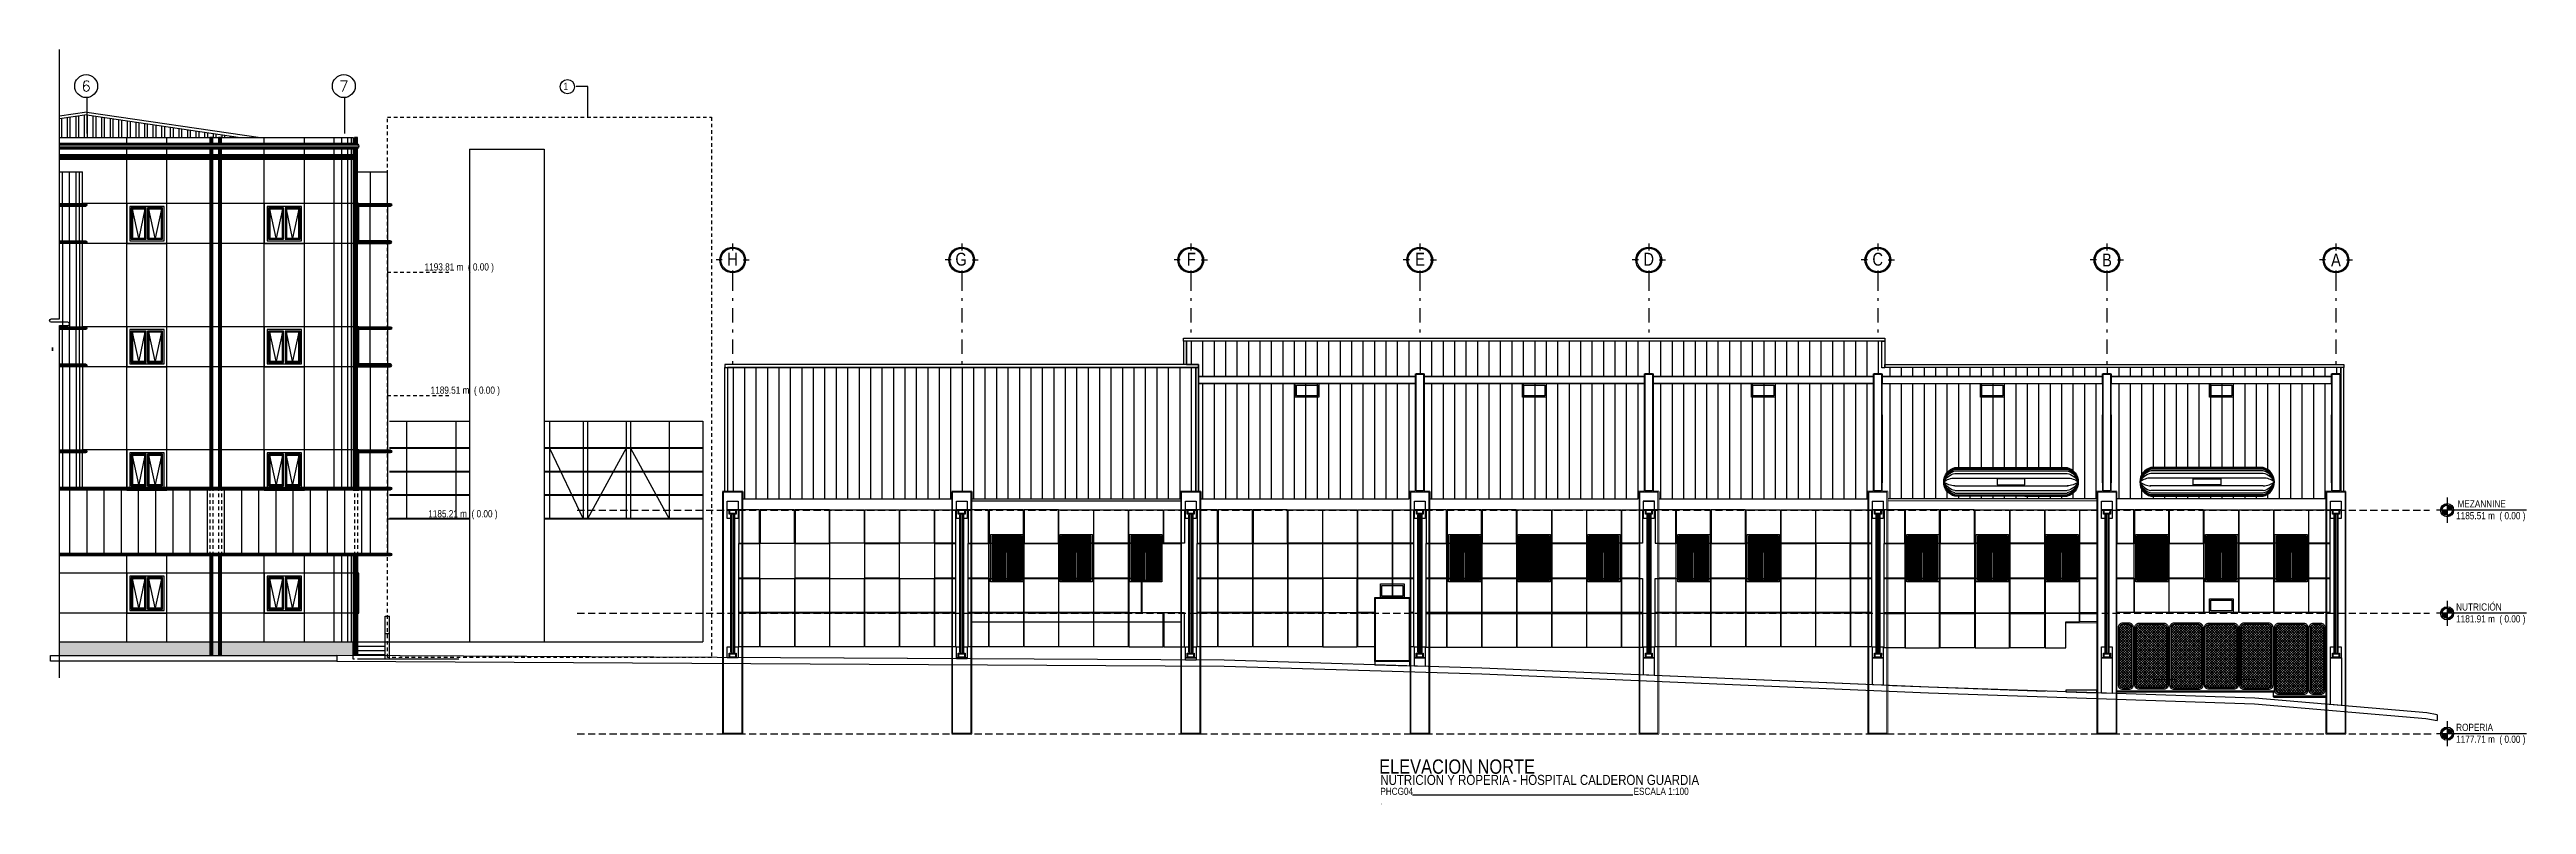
# Model space of a CAD drawing. Extents: x -133 to 84, y -2 to 88.
# Drawn here: x -133 to -46.4, y -2.5 to 23.9 of the extents above; entities that cross this region are included whole.
import ezdxf
from ezdxf.enums import TextEntityAlignment as Align

# ---------------------------------------------------------------- set-up
doc = ezdxf.new("R2010")
doc.units = 0
doc.header["$MEASUREMENT"] = 0
doc.set_wipeout_variables(frame=1)
for name, pattern in [('RHCG02-4502(DOS ARA)AR-FA-002-08$0$CENTER', [2, 1.25, -0.25, 0.25, -0.25]), ('RHCG02-4502(DOS ARA)AR-FA-002-08$0$DASHDOT', [1, 0.5, -0.25, 0, -0.25]), ('RHCG02-4502(DOS ARA)AR-FA-002-08$0$HIDDEN', [0.375, 0.25, -0.125]), ('RHCG02-4502(DOS ARA)AR-FA-002-08$0$HIDDEN2', [0.1875, 0.125, -0.0625])]:
    doc.linetypes.add(name, pattern=pattern)
for name, color, linetype in [('arq-paredes', 4, 'Continuous'), ('arq-text-detalle de fachada', 1, 'Continuous'), ('arq-titulos @ 0.1', 5, 'Continuous'), ('arq-ventanas', 1, 'Continuous'), ('Cotas', 1, 'Continuous'), ('DISEÑO', 2, 'Continuous'), ('luminarias', 3, 'Continuous'), ('RHCG02-4502(DOS ARA)AR-FA-002-08$0$06', 6, 'Continuous'), ('RHCG02-4502(DOS ARA)AR-FA-002-08$0$arq-columnas wp', 1, 'Continuous'), ('RHCG02-4502(DOS ARA)AR-FA-002-08$0$arq-ejes-circulo', 1, 'Continuous'), ('RHCG02-4502(DOS ARA)AR-FA-002-08$0$arq-ejes-principales', 1, 'RHCG02-4502(DOS ARA)AR-FA-002-08$0$DASHDOT'), ('RHCG02-4502(DOS ARA)AR-FA-002-08$0$arq-escaleras', 2, 'Continuous'), ('RHCG02-4502(DOS ARA)AR-FA-002-08$0$arq-fachada', 252, 'Continuous'), ('RHCG02-4502(DOS ARA)AR-FA-002-08$0$arq-niveles', 1, 'Continuous'), ('RHCG02-4502(DOS ARA)AR-FA-002-08$0$arq-paredes', 4, 'Continuous'), ('RHCG02-4502(DOS ARA)AR-FA-002-08$0$arq-simbologia', 1, 'Continuous'), ('RHCG02-4502(DOS ARA)AR-FA-002-08$0$arq-text-ejes', 2, 'Continuous'), ('RHCG02-4502(DOS ARA)AR-FA-002-08$0$arq-text-simbologia', 3, 'Continuous'), ('RHCG02-4502(DOS ARA)AR-FA-002-08$0$BAJANTES', 3, 'Continuous'), ('RHCG02-4502(DOS ARA)AR-FA-002-08$0$COTAS', 2, 'Continuous'), ('RHCG02-4502(DOS ARA)AR-FA-002-08$0$CUBIERTA', 1, 'Continuous'), ('RHCG02-4502(DOS ARA)AR-FA-002-08$0$DISEÑO', 2, 'Continuous'), ('RHCG02-4502(DOS ARA)AR-FA-002-08$0$Diseño cubiertas', 2, 'Continuous'), ('RHCG02-4502(DOS ARA)AR-FA-002-08$0$EJES', 1, 'RHCG02-4502(DOS ARA)AR-FA-002-08$0$CENTER'), ('RHCG02-4502(DOS ARA)AR-FA-002-08$0$FACHADA', 3, 'Continuous'), ('RHCG02-4502(DOS ARA)AR-FA-002-08$0$FACHADA0', 4, 'Continuous'), ('RHCG02-4502(DOS ARA)AR-FA-002-08$0$FACHADA2', 3, 'Continuous'), ('RHCG02-4502(DOS ARA)AR-FA-002-08$0$HATCH', 1, 'Continuous'), ('RHCG02-4502(DOS ARA)AR-FA-002-08$0$JUNTA', 1, 'Continuous'), ('RHCG02-4502(DOS ARA)AR-FA-002-08$0$LINE', 2, 'Continuous'), ('RHCG02-4502(DOS ARA)AR-FA-002-08$0$LINEAS', 3, 'Continuous'), ('RHCG02-4502(DOS ARA)AR-FA-002-08$0$LINES', 1, 'Continuous'), ('RHCG02-4502(DOS ARA)AR-FA-002-08$0$Notas', 1, 'Continuous'), ('RHCG02-4502(DOS ARA)AR-FA-002-08$0$NPT', 2, 'RHCG02-4502(DOS ARA)AR-FA-002-08$0$HIDDEN2'), ('RHCG02-4502(DOS ARA)AR-FA-002-08$0$PROYECCION', 2, 'RHCG02-4502(DOS ARA)AR-FA-002-08$0$HIDDEN2'), ('RHCG02-4502(DOS ARA)AR-FA-002-08$0$SIN_VENT', 1, 'Continuous'), ('RHCG02-4502(DOS ARA)AR-FA-002-08$0$SISAS', 2, 'Continuous')]:
    doc.layers.add(name, color=color, linetype=linetype)
doc.styles.add('dape 1', font='swissck.ttf')
doc.styles.add('dape 2', font='ARIALN.TTF')
doc.styles.add('RHCG02-4502(DOS ARA)AR-FA-002-08$0$dape 2', font='ARIALN.TTF', dxfattribs={"height": 0.25})
doc.styles.add('RHCG02-4502(DOS ARA)AR-FA-002-08$0$ROMAND', font='ROMAND')
doc.dimstyles.new('RHCG02-4502(DOS ARA)AR-FA-002-08$0$dape', dxfattribs={"dimscale": 0.05, "dimtxt": 0.25, "dimasz": 2, "dimexe": 1, "dimexo": 1, "dimgap": 1, "dimtad": 1, "dimzin": 1, "dimtxsty": 'RHCG02-4502(DOS ARA)AR-FA-002-08$0$dape 2', "dimcen": 30, "dimclrd": 1, "dimclre": 1, "dimclrt": 2, "dimazin": 0, "dimtfac": 1, "dimtmove": 0, "dimatfit": 3, "dimfxl": 1, "dimarcsym": 0})
pattern_1 = [(90, (-2499.06638, 935.8342), (-0.4, 2e-17), [])]

# ---------------------------------------------------------------- blocks, each defined once
blk = doc.blocks.new('RHCG02-4502(DOS ARA)AR-FA-002-08$0$A$C01065719')
at = {"layer": 'RHCG02-4502(DOS ARA)AR-FA-002-08$0$DISEÑO', "color": 250}
for p, q in [((0.195, 1.205), (0.412, 0.195)), ((0.412, 0.195), (0.63, 1.205)), ((0.77, 1.205), (0.987, 0.195)), ((0.987, 0.195), (1.205, 1.205))]:
    blk.add_line(p, q, dxfattribs=at)
for points in [[(0, 1.4), (1.4, 1.4), (1.4, 0), (0, 0)], [(0.1, 1.3), (1.3, 1.3), (1.3, 0.1), (0.1, 0.1)], [(0.15, 1.25), (0.675, 1.25), (0.675, 0.15), (0.15, 0.15)], [(0.175, 1.225), (0.65, 1.225), (0.65, 0.175), (0.175, 0.175)], [(0.195, 1.205), (0.63, 1.205), (0.63, 0.195), (0.195, 0.195)], [(0.725, 1.25), (1.25, 1.25), (1.25, 0.15), (0.725, 0.15)], [(0.75, 1.225), (1.225, 1.225), (1.225, 0.175), (0.75, 0.175)], [(0.77, 1.205), (1.205, 1.205), (1.205, 0.195), (0.77, 0.195)]]:
    blk.add_lwpolyline(points, close=True, dxfattribs=at)
blk = doc.blocks.new('*U29')
at = {"linetype": 'Continuous'}
h = blk.add_hatch(color=251, dxfattribs=at)
h.paths.add_polyline_path([(0.164, 0.326), (0.18, 0.326, -0.414214), (0, 0.146), (0, 0.162, 0.414214)])
h.paths.add_polyline_path([(-0.164, 0.326), (-0.18, 0.326, -0.414214), (0, 0.506), (0, 0.49, 0.414214)])
for p, q in [((0, 0.558), (0, 0.472)), ((0, 0.543), (0, 0.458)), ((-0.146, 0.326), (-0.232, 0.326)), ((0, 0.18), (0, 0.094)), ((0.146, 0.326), (0.232, 0.326))]:
    blk.add_line(p, q, dxfattribs=at)
at = {"linetype": 'RHCG02-4502(DOS ARA)AR-FA-002-08$0$CENTER', "ltscale": 0.7}
blk.add_line((0, 0.146), (0, 0.146), dxfattribs=at)
at = {"linetype": 'Continuous'}
for radius in [0.18, 0.164]:
    blk.add_circle((0, 0.326), radius, dxfattribs=at)
blk = doc.blocks.new('RHCG02-4502(DOS ARA)AR-FA-002-08$0$bajante norte')
at = {"layer": 'RHCG02-4502(DOS ARA)AR-FA-002-08$0$arq-fachada', "color": 251}
for p, q in [((-0.068, 7.635), (-0.068, 2.846)), ((-0.056, 7.654), (-0.056, 2.827)), ((-0.027, 7.674), (-0.027, 2.807)), ((0.027, 7.674), (0.027, 2.807)), ((0.056, 7.654), (0.056, 2.827)), ((0.068, 7.635), (0.068, 2.846))]:
    blk.add_line(p, q, dxfattribs=at)
at = {"layer": 'RHCG02-4502(DOS ARA)AR-FA-002-08$0$arq-fachada', "color": 3}
blk.add_lwpolyline([(-0.187, 8.11), (0.187, 8.11), (0.187, 7.812), (-0.187, 7.812)], close=True, dxfattribs=at)
at = {"layer": 'RHCG02-4502(DOS ARA)AR-FA-002-08$0$arq-fachada', "color": 2}
for points in [[(-0.075, 7.508), (-0.187, 7.508), (-0.187, 7.806), (0.187, 7.806), (0.187, 7.508), (0.075, 7.508)], [(0.075, 3.031), (0.187, 3.031), (0.187, 2.646), (-0.187, 2.646), (-0.187, 3.031), (-0.075, 3.031)]]:
    blk.add_lwpolyline(points, dxfattribs=at)
blk.add_lwpolyline([(0.075, 7.604, 1), (-0.075, 7.604), (-0.075, 2.877, 1), (0.075, 2.877)], format="xyb", close=True, dxfattribs=at)
blk = doc.blocks.new('RHCG02-4502(DOS ARA)AR-FA-002-08$0$tanque lpg')
at = {"layer": 'RHCG02-4502(DOS ARA)AR-FA-002-08$0$COTAS', "color": 251, "linetype": 'Continuous'}
for p, q in [((-0.993, 0.482), (-0.993, 1.962)), ((-0.976, -1.962), (-0.976, 1.962)), ((-0.976, 0.482), (-0.976, 1.962)), ((-0.944, -1.962), (-0.944, 1.962)), ((-0.886, -1.962), (-0.886, 1.962)), ((-0.8, -1.962), (-0.8, 1.962)), ((-0.633, -1.962), (-0.633, 1.987)), ((-0.367, -1.962), (-0.367, 1.987)), ((-0.2, -1.962), (-0.2, 1.962)), ((-0.114, -1.962), (-0.114, 1.962)), ((-0.056, -1.962), (-0.056, 1.962)), ((-0.024, -1.962), (-0.024, 1.962)), ((-0.056, -1.962), (-0.056, -1.723)), ((-0.024, -1.962), (-0.024, -1.723))]:
    blk.add_line(p, q, dxfattribs=at)
at = {"layer": 'RHCG02-4502(DOS ARA)AR-FA-002-08$0$COTAS', "color": 2, "linetype": 'Continuous'}
blk.add_lwpolyline([(-1, 1.962), (-1, 1.962), (-1, 1.962), (-1, 1.962), (-1, 1.962), (-1, -1.962, 0.775689), (0, -1.962), (0, -1.962), (0, -1.962), (0, -1.962), (0, -1.962), (0, 1.962), (0, 1.962), (0, 1.962), (0, 1.962), (0, 1.962, 0.775689)], format="xyb", close=True, dxfattribs=at)
at = {"layer": 'RHCG02-4502(DOS ARA)AR-FA-002-08$0$COTAS', "color": 4, "linetype": 'Continuous'}
blk.add_lwpolyline([(-0.603, -0.482), (-0.603, 0.482), (-0.392, 0.482), (-0.392, -0.482)], close=True, dxfattribs=at)
at = {"layer": 'RHCG02-4502(DOS ARA)AR-FA-002-08$0$COTAS', "color": 251, "linetype": 'Continuous'}
for centre, radius, start, end in [((-0.431, 1.778), 0.576, 96.92463, 161.37503), ((-0.394, 1.781), 0.578, 100.52553, 161.78722), ((-0.35, 1.816), 0.555, 105.63809, 164.69305), ((-0.237, 1.838), 0.576, 117.25807, 167.57341), ((-0.045, 1.979), 0.588, 140.89511, 181.66002), ((-0.569, 1.778), 0.576, 18.62497, 83.07537), ((-0.606, 1.781), 0.578, 18.21278, 79.47447), ((-0.65, 1.816), 0.555, 15.30695, 74.36191), ((-0.763, 1.838), 0.576, 12.42659, 62.74193), ((-0.955, 1.979), 0.588, 358.33998, 39.10489), ((-0.431, -1.778), 0.576, 198.62497, 263.07537), ((-0.394, -1.781), 0.578, 198.21278, 259.47447), ((-0.35, -1.816), 0.555, 195.30695, 254.36191), ((-0.237, -1.838), 0.576, 192.42659, 242.74193), ((-0.045, -1.979), 0.588, 178.33998, 219.10489), ((-0.569, -1.778), 0.576, 276.92463, 341.37503), ((-0.606, -1.781), 0.578, 280.52553, 341.78722), ((-0.65, -1.816), 0.555, 285.63809, 344.69305), ((-0.763, -1.838), 0.576, 297.25807, 347.57341), ((-0.955, -1.979), 0.588, 320.89511, 1.66002)]:
    blk.add_arc(centre, radius, start, end, dxfattribs=at)
blk = doc.blocks.new('RHCG02-4502(DOS ARA)AR-FA-002-08$0$Nivel')
at = {"layer": 'RHCG02-4502(DOS ARA)AR-FA-002-08$0$arq-simbologia'}
h = blk.add_hatch(color=8, dxfattribs=at)
h.paths.add_polyline_path([(-0.177, 0, 0.414214), (0, -0.177), (0, 0)])
h.paths.add_polyline_path([(0, 0.177), (0, 0), (0.177, 0, 0.414214)])
h.paths.add_polyline_path([(-0.228, 0), (-0.177, 0, -0.414214), (0, 0.177), (0, 0.228, 0.414214)])
h.paths.add_polyline_path([(0, -0.177), (0, -0.228, 0.414214), (0.228, 0), (0.177, 0, -0.414214)])
for p, q in [((2.771, 0), (-0.376, 0)), ((0, 0.437), (0, -0.437))]:
    blk.add_line(p, q, dxfattribs=at)
for radius in [0.228, 0.177]:
    blk.add_circle((0, 0), radius, dxfattribs=at)
blk = doc.blocks.new('RHCG02-4502(DOS ARA)AR-FA-002-08$0$A$C18170393')
at = {"color": 250}
for p, q in [((-8.914, 7.517), (-6.313, 7.517)), ((-8.914, 7.517), (-8.914, -9.683)), ((-6.313, 7.517), (-6.313, -9.683)), ((-11.714, -1.975), (-8.914, -1.975)), ((-11.121, -1.975), (-11.121, -5.383)), ((-9.391, -1.975), (-9.391, -5.383)), ((-6.313, -1.975), (-0.772, -1.975)), ((-6.128, -1.975), (-6.128, -5.383)), ((-4.945, -1.975), (-4.945, -5.383)), ((-4.795, -1.975), (-4.795, -5.383)), ((-3.445, -1.975), (-3.445, -5.383)), ((-3.295, -1.975), (-3.295, -5.383)), ((-1.944, -1.975), (-1.944, -5.383)), ((-11.714, -2.898), (-8.914, -2.898)), ((-11.714, -2.923), (-8.914, -2.923)), ((-6.313, -2.898), (-0.772, -2.898)), ((-6.313, -2.923), (-0.772, -2.923)), ((-6.128, -2.923), (-4.945, -5.383)), ((-3.445, -2.923), (-4.795, -5.383)), ((-3.295, -2.923), (-1.944, -5.383)), ((-11.714, -3.718), (-8.914, -3.718)), ((-11.714, -3.743), (-8.914, -3.743)), ((-6.313, -3.718), (-0.772, -3.718)), ((-6.313, -3.743), (-0.772, -3.743)), ((-11.714, -4.538), (-8.914, -4.538)), ((-11.714, -4.563), (-8.914, -4.563)), ((-6.313, -4.538), (-0.772, -4.538)), ((-6.313, -4.563), (-0.772, -4.563)), ((-11.714, -5.358), (-8.914, -5.358)), ((-11.714, -5.383), (-8.914, -5.383)), ((-6.313, -5.358), (-0.772, -5.358)), ((-6.313, -5.383), (-0.772, -5.383)), ((-11.859, -9.683), (-0.772, -9.683))]:
    blk.add_line(p, q, dxfattribs=at)
blk.add_lwpolyline([(-0.772, -1.975), (-0.772, -9.683)], dxfattribs=at)
blk = doc.blocks.new('*U107')
at = {"color": 2}
blk.add_line((11.19, 3.31), (88.15, 3.31), dxfattribs=at)
at = {"style": 'dape 1'}
blk.add_attdef('NOMBREDELAPLANTA_001', (-0.41, 10.66), '', height=5, dxfattribs=at)
at = {"color": 4, "style": 'dape 1'}
blk.add_attdef('MODULO-SERVICIO', (0, 6.8), '', height=3.5, dxfattribs=at)
at = {"color": 1, "style": 'dape 2'}
blk.add_attdef('DIRECCION', (0, 0), '', height=2, dxfattribs=at)
at = {"color": 3, "style": 'dape 1'}
for tag, p in [('PROYECTO-NIVEL', (0, 3.31)), ('ESCALA', (88.45, 3.31))]:
    blk.add_attdef(tag, p, '', height=2.5, dxfattribs=at)

msp = doc.modelspace()

# ---------------------------------------------------------------- hatches: boundary and pattern name
at = {"layer": 'RHCG02-4502(DOS ARA)AR-FA-002-08$0$CUBIERTA'}
h = msp.add_hatch(dxfattribs=at)
h.set_pattern_fill('ANSI32', color=250, scale=0.8, angle=45, style=0)
h.set_pattern_definition([(90, (-328.82605, -107.01706), (-0.3, 3e-17), []), (90, (-328.72605, -106.91706), (-0.3, 3e-17), [])])
h.paths.add_polyline_path([(-131.65, 21.589), (-131.65, 20.8), (-126.276, 20.8)])
h.paths.add_polyline_path([(-132.601, 20.8), (-132.601, 21.45), (-131.65, 21.589), (-131.65, 20.8)])
at = {"layer": 'RHCG02-4502(DOS ARA)AR-FA-002-08$0$SISAS'}
h = msp.add_hatch(dxfattribs=at)
h.set_pattern_fill('AR-SAND', color=250, scale=0.002, style=0)
h.set_pattern_definition([(37.5, (-2499.06638, 942.25558), (-0.0032000626, 0.0978826475), [0, -0.077216, 0, -0.08636, 0, -0.08255]), (7.5, (-2499.06638, 942.25558), (0.0899046566, 0.14336502), [0, -0.041656, 0, -0.069596, 0, -0.02667]), (327.5, (-2499.12886, 942.25558), (0.158198474, 0.000287437), [0, -0.0254, 0, -0.09144, 0, -0.11938]), (317.5, (-2499.12886, 942.25558), (0.1527112905, 0.044585865), [0, -0.0127, 0, -0.059944, 0, -0.06858])])
h.paths.add_polyline_path([(-122.35, 3.2), (-132.601, 3.2), (-132.601, 2.73), (-122.35, 2.727)])

# ---------------------------------------------------------------- linework, layer by layer
at = {"layer": 'luminarias', "color": 6}
for p, q in [((-65.505, 12.214), (-64.676, 12.214)), ((-65.505, 11.737), (-65.505, 12.214)), ((-65.455, 12.164), (-64.726, 12.164)), ((-65.455, 11.787), (-65.455, 12.164)), ((-64.726, 12.164), (-64.726, 11.787)), ((-64.676, 12.214), (-64.676, 11.737)), ((-57.505, 12.214), (-56.676, 12.214)), ((-57.505, 11.737), (-57.505, 12.214)), ((-57.455, 12.164), (-56.726, 12.164)), ((-57.455, 11.787), (-57.455, 12.164)), ((-56.726, 12.164), (-56.726, 11.787)), ((-56.676, 12.214), (-56.676, 11.737)), ((-64.676, 11.737), (-65.505, 11.737)), ((-64.726, 11.787), (-65.455, 11.787)), ((-56.676, 11.737), (-57.505, 11.737)), ((-56.726, 11.787), (-57.455, 11.787))]:
    msp.add_line(p, q, dxfattribs=at)
for points in [[(-89.443, 12.214), (-88.614, 12.214), (-88.614, 11.737), (-89.443, 11.737)], [(-89.393, 12.164), (-88.664, 12.164), (-88.664, 11.787), (-89.393, 11.787)], [(-81.505, 12.214), (-80.676, 12.214), (-80.676, 11.737), (-81.505, 11.737)], [(-81.455, 12.164), (-80.726, 12.164), (-80.726, 11.787), (-81.455, 11.787)], [(-73.505, 12.214), (-72.676, 12.214), (-72.676, 11.737), (-73.505, 11.737)], [(-73.455, 12.164), (-72.726, 12.164), (-72.726, 11.787), (-73.455, 11.787)]]:
    msp.add_lwpolyline(points, close=True, dxfattribs=at)
at = {"layer": 'RHCG02-4502(DOS ARA)AR-FA-002-08$0$06'}
msp.add_lwpolyline([(-122.921, 2.53), (-132.913, 2.53), (-132.913, 2.73), (-122.921, 2.73), (-122.921, 2.53)], close=True, dxfattribs=at)
msp.add_lwpolyline([(-49.555, 0.659), (-49.555, 0.455)], dxfattribs=at)
at = {"layer": 'RHCG02-4502(DOS ARA)AR-FA-002-08$0$arq-ejes-principales'}
for p, q in [((-109.091, 15.95), (-109.091, 12.883)), ((-101.091, 15.95), (-101.091, 12.883)), ((-93.091, 15.95), (-93.091, 13.8)), ((-85.091, 15.95), (-85.091, 13.8)), ((-77.091, 15.95), (-77.091, 13.8)), ((-69.091, 15.95), (-69.091, 13.8))]:
    msp.add_line(p, q, dxfattribs=at)
at = {"layer": 'RHCG02-4502(DOS ARA)AR-FA-002-08$0$arq-fachada', "color": 1}
for points in [[(-93.341, 13.8), (-68.847, 13.8), (-68.847, 13.7), (-93.341, 13.7)], [(-68.947, 13.7), (-68.847, 13.7), (-68.847, 12.77), (-68.947, 12.77)], [(-92.816, 12.883), (-109.366, 12.883), (-109.366, 12.783), (-92.816, 12.783)], [(-85.014, 11.968), (-85.161, 11.968), (-85.161, 12.349), (-85.014, 12.349)], [(-77.014, 11.968), (-77.161, 11.968), (-77.161, 12.349), (-77.014, 12.349)], [(-69.014, 11.968), (-69.161, 11.968), (-69.161, 12.349), (-69.014, 12.349)], [(-68.847, 12.883), (-52.816, 12.883), (-52.816, 12.783), (-68.847, 12.783)], [(-85.241, 11.123), (-84.941, 11.123), (-84.941, 8.758), (-85.241, 8.758)], [(-77.241, 11.123), (-76.941, 11.123), (-76.941, 8.758), (-77.241, 8.758)], [(-69.241, 11.123), (-68.941, 11.123), (-68.941, 8.758), (-69.241, 8.758)], [(-61.241, 11.123), (-60.941, 11.123), (-60.941, 8.758), (-61.241, 8.758)], [(-53.241, 11.123), (-52.941, 11.123), (-52.941, 8.758), (-53.241, 8.758)]]:
    msp.add_lwpolyline(points, close=True, dxfattribs=at)
msp.add_lwpolyline([(-93.241, 12.883), (-93.241, 13.7), (-93.341, 13.7), (-93.341, 12.883)], dxfattribs=at)
at = {"layer": 'RHCG02-4502(DOS ARA)AR-FA-002-08$0$arq-fachada', "color": 3}
for points in [[(-85.014, 12.477), (-85.161, 12.477), (-85.161, 12.349), (-85.014, 12.349)], [(-77.014, 12.477), (-77.161, 12.477), (-77.161, 12.349), (-77.014, 12.349)], [(-69.014, 12.477), (-69.161, 12.477), (-69.161, 12.349), (-69.014, 12.349)]]:
    msp.add_lwpolyline(points, close=True, dxfattribs=at)
at = {"layer": 'RHCG02-4502(DOS ARA)AR-FA-002-08$0$arq-fachada', "color": 2}
msp.add_lwpolyline([(-61.291, 8.11), (-68.891, 8.11), (-68.891, 1.687), (-63.253, 1.488), (-63.253, 3.879), (-61.291, 3.879)], close=True, dxfattribs=at)
msp.add_lwpolyline([(-55.286, 1.334), (-55.286, 1.296), (-55.266, 1.271)], dxfattribs=at)
at = {"layer": 'RHCG02-4502(DOS ARA)AR-FA-002-08$0$BAJANTES', "color": 250}
for p, q in [((-127.35, 20.4), (-127.35, 20.2)), ((-127.35, 20.05), (-127.35, 8.6)), ((-127.25, 20.2), (-127.25, 20.4)), ((-127.25, 8.6), (-127.25, 20.05)), ((-127.05, 20.4), (-127.05, 20.2)), ((-127.05, 20.05), (-127.05, 8.6)), ((-126.95, 20.2), (-126.95, 20.4)), ((-126.95, 8.6), (-126.95, 20.05)), ((-122.3, 20.4), (-122.3, 20.2)), ((-122.3, 20.05), (-122.3, 8.6)), ((-122.2, 20.125), (-122.2, 20.413)), ((-122.2, 8.6), (-122.2, 20.125)), ((-127.35, 6.2), (-127.35, 2.728)), ((-127.25, 2.728), (-127.25, 6.2)), ((-127.05, 6.2), (-127.05, 2.728)), ((-126.95, 2.728), (-126.95, 6.2)), ((-122.3, 2.727), (-122.3, 6.2)), ((-122.2, 6.2), (-122.2, 2.726))]:
    msp.add_line(p, q, dxfattribs=at)
for points in [[(-127.25, 20.6), (-127.25, 20.8), (-127.35, 20.8), (-127.35, 20.6)], [(-126.95, 20.6), (-126.95, 20.8), (-127.05, 20.8), (-127.05, 20.6)], [(-122.2, 20.587), (-122.2, 20.8), (-122.3, 20.8), (-122.3, 20.6)]]:
    msp.add_lwpolyline(points, dxfattribs=at)
at = {"layer": 'RHCG02-4502(DOS ARA)AR-FA-002-08$0$CUBIERTA', "color": 250}
for p, q in [((-131.65, 21.69), (-132.601, 21.551)), ((-131.65, 21.69), (-125.588, 20.8)), ((-131.65, 21.589), (-132.601, 21.45)), ((-131.65, 21.589), (-126.276, 20.8))]:
    msp.add_line(p, q, dxfattribs=at)
at = {"layer": 'RHCG02-4502(DOS ARA)AR-FA-002-08$0$EJES', "color": 250}
for p, q in [((-131.65, 22.197), (-131.65, 20.8)), ((-122.65, 22.197), (-122.65, 20.8))]:
    msp.add_line(p, q, dxfattribs=at)
at = {"layer": 'RHCG02-4502(DOS ARA)AR-FA-002-08$0$FACHADA', "color": 250}
for p, q in [((-132.601, 20.8), (-122.35, 20.8)), ((-122.35, 20.8), (-122.35, 20.6)), ((-122.35, 20.4), (-122.35, 20.2)), ((-122.35, 20.05), (-122.35, 8.6)), ((-122.35, 6.2), (-122.35, 3.2))]:
    msp.add_line(p, q, dxfattribs=at)
for points in [[(-122.3, 18.5), (-122.35, 18.5), (-122.35, 17.1), (-122.3, 17.1)], [(-122.2, 17.1), (-122.15, 17.1), (-122.15, 18.5), (-122.2, 18.5)], [(-122.3, 14.2), (-122.35, 14.2), (-122.35, 12.8), (-122.3, 12.8)], [(-122.2, 12.8), (-122.15, 12.8), (-122.15, 14.2), (-122.2, 14.2)], [(-122.3, 9.9), (-122.35, 9.9), (-122.35, 8.6)], [(-122.15, 8.6), (-122.15, 9.9), (-122.2, 9.9)], [(-122.35, 8.5), (-122.15, 8.5)], [(-122.3, 5.6), (-122.35, 5.6), (-122.35, 4.2), (-122.3, 4.2)], [(-122.2, 4.2), (-122.15, 4.2), (-122.15, 5.6), (-122.2, 5.6)]]:
    msp.add_lwpolyline(points, dxfattribs=at)
at = {"layer": 'RHCG02-4502(DOS ARA)AR-FA-002-08$0$FACHADA0', "color": 250}
for p, q in [((-132.601, 19.6), (-131.8, 19.6)), ((-131.8, 18.5), (-131.8, 19.6)), ((-131.8, 17.2), (-131.8, 18.4)), ((-131.8, 14.2), (-131.8, 17.1)), ((-131.8, 14.1), (-131.8, 12.9)), ((-131.8, 12.8), (-131.8, 9.9)), ((-131.8, 8.6), (-131.8, 9.8))]:
    msp.add_line(p, q, dxfattribs=at)
for points in [[(-132.601, 20.6), (-122.25, 20.6, -1), (-122.25, 20.4), (-132.601, 20.4)], [(-132.601, 20.05), (-122.275, 20.05, 1), (-122.275, 20.2), (-132.601, 20.2)]]:
    msp.add_lwpolyline(points, format="xyb", dxfattribs=at)
at = {"layer": 'RHCG02-4502(DOS ARA)AR-FA-002-08$0$FACHADA2', "color": 250}
for p, q in [((-122.35, 19.6), (-122.3, 19.6)), ((-122.2, 19.6), (-121.15, 19.6)), ((-121.15, 18.5), (-121.15, 19.6)), ((-121.15, 18.4), (-121.15, 17.2)), ((-121.15, 17.1), (-121.15, 14.2)), ((-121.15, 14.1), (-121.15, 12.9)), ((-121.15, 12.8), (-121.15, 9.9)), ((-121.15, 9.8), (-121.15, 8.6)), ((-121.15, 8.5), (-121.15, 6.3))]:
    msp.add_line(p, q, dxfattribs=at)
at = {"layer": 'RHCG02-4502(DOS ARA)AR-FA-002-08$0$HATCH', "color": 250}
for p, q in [((-127.338, 20.8), (-127.338, 20.6)), ((-127.338, 20.8), (-127.338, 20.6)), ((-127.325, 20.8), (-127.325, 20.6)), ((-127.325, 20.8), (-127.325, 20.6)), ((-127.3, 20.8), (-127.3, 20.6)), ((-127.3, 20.8), (-127.3, 20.6)), ((-127.275, 20.8), (-127.275, 20.6)), ((-127.275, 20.8), (-127.275, 20.6)), ((-127.263, 20.8), (-127.263, 20.6)), ((-127.263, 20.8), (-127.263, 20.6)), ((-127.038, 20.8), (-127.038, 20.6)), ((-127.038, 20.8), (-127.038, 20.6)), ((-127.025, 20.8), (-127.025, 20.6)), ((-127.025, 20.8), (-127.025, 20.6)), ((-127, 20.8), (-127, 20.6)), ((-127, 20.8), (-127, 20.6)), ((-126.975, 20.8), (-126.975, 20.6)), ((-126.975, 20.8), (-126.975, 20.6)), ((-126.963, 20.8), (-126.963, 20.6)), ((-126.963, 20.8), (-126.963, 20.6)), ((-123.016, 20.8), (-123.016, 20.6)), ((-123.016, 20.8), (-123.016, 20.6)), ((-122.753, 20.8), (-122.753, 20.6)), ((-122.753, 20.8), (-122.753, 20.6)), ((-122.548, 20.8), (-122.548, 20.6)), ((-122.548, 20.8), (-122.548, 20.6)), ((-122.42, 20.8), (-122.42, 20.6)), ((-122.42, 20.8), (-122.42, 20.6)), ((-122.288, 20.8), (-122.288, 20.6)), ((-122.288, 20.8), (-122.288, 20.6)), ((-122.275, 20.8), (-122.275, 20.6)), ((-122.275, 20.8), (-122.275, 20.6)), ((-122.25, 20.8), (-122.25, 20.6)), ((-122.25, 20.8), (-122.25, 20.6)), ((-122.225, 20.8), (-122.225, 20.597)), ((-122.225, 20.8), (-122.225, 20.597)), ((-122.213, 20.8), (-122.213, 20.593)), ((-122.213, 20.8), (-122.213, 20.593)), ((-122.167, 20.556), (-132.601, 20.556)), ((-122.167, 20.556), (-132.601, 20.556)), ((-122.15, 20.5), (-132.601, 20.5)), ((-122.15, 20.5), (-132.601, 20.5)), ((-122.167, 20.444), (-132.601, 20.444)), ((-122.167, 20.444), (-132.601, 20.444)), ((-122.215, 20.17), (-132.601, 20.17)), ((-122.215, 20.17), (-132.601, 20.17)), ((-122.2, 20.125), (-132.601, 20.125)), ((-122.2, 20.125), (-132.601, 20.125)), ((-122.215, 20.08), (-132.601, 20.08)), ((-122.215, 20.08), (-132.601, 20.08)), ((-127.338, 20.4), (-127.338, 20.2)), ((-127.338, 20.4), (-127.338, 20.2)), ((-127.338, 20.05), (-127.338, 8.6)), ((-127.338, 20.05), (-127.338, 8.6)), ((-127.325, 20.4), (-127.325, 20.2)), ((-127.325, 20.4), (-127.325, 20.2)), ((-127.325, 20.05), (-127.325, 8.6)), ((-127.325, 20.05), (-127.325, 8.6)), ((-127.3, 20.4), (-127.3, 20.2)), ((-127.3, 20.4), (-127.3, 20.2)), ((-127.3, 20.05), (-127.3, 8.6)), ((-127.3, 20.05), (-127.3, 8.6)), ((-127.275, 20.4), (-127.275, 20.2)), ((-127.275, 20.4), (-127.275, 20.2)), ((-127.275, 20.05), (-127.275, 8.6)), ((-127.275, 20.05), (-127.275, 8.6)), ((-127.263, 20.4), (-127.263, 20.2)), ((-127.263, 20.4), (-127.263, 20.2)), ((-127.263, 20.05), (-127.263, 8.6)), ((-127.263, 20.05), (-127.263, 8.6)), ((-127.038, 20.4), (-127.038, 20.2)), ((-127.038, 20.4), (-127.038, 20.2)), ((-127.038, 20.05), (-127.038, 8.6)), ((-127.038, 20.05), (-127.038, 8.6)), ((-127.025, 20.4), (-127.025, 20.2)), ((-127.025, 20.4), (-127.025, 20.2)), ((-127.025, 20.05), (-127.025, 8.6)), ((-127.025, 20.05), (-127.025, 8.6)), ((-127, 20.4), (-127, 20.2)), ((-127, 20.4), (-127, 20.2)), ((-127, 20.05), (-127, 8.6)), ((-127, 20.05), (-127, 8.6)), ((-126.975, 20.4), (-126.975, 20.2)), ((-126.975, 20.4), (-126.975, 20.2)), ((-126.975, 20.05), (-126.975, 8.6)), ((-126.975, 20.05), (-126.975, 8.6)), ((-126.963, 20.4), (-126.963, 20.2)), ((-126.963, 20.4), (-126.963, 20.2)), ((-126.963, 20.05), (-126.963, 8.6)), ((-126.963, 20.05), (-126.963, 8.6)), ((-123.016, 20.4), (-123.016, 20.2)), ((-123.016, 20.4), (-123.016, 20.2)), ((-123.016, 20.05), (-123.016, 8.6)), ((-123.016, 20.05), (-123.016, 8.6)), ((-122.753, 20.4), (-122.753, 20.2)), ((-122.753, 20.4), (-122.753, 20.2)), ((-122.753, 20.05), (-122.753, 8.6)), ((-122.753, 20.05), (-122.753, 8.6)), ((-122.548, 20.4), (-122.548, 20.2)), ((-122.548, 20.4), (-122.548, 20.2)), ((-122.548, 20.05), (-122.548, 8.6)), ((-122.548, 20.05), (-122.548, 8.6)), ((-122.42, 20.4), (-122.42, 20.2)), ((-122.42, 20.4), (-122.42, 20.2)), ((-122.42, 20.05), (-122.42, 8.6)), ((-122.42, 20.05), (-122.42, 8.6)), ((-122.288, 20.4), (-122.288, 20.2)), ((-122.288, 20.4), (-122.288, 20.2)), ((-122.288, 20.05), (-122.288, 8.6)), ((-122.288, 20.05), (-122.288, 8.6)), ((-122.275, 20.4), (-122.275, 20.2)), ((-122.275, 20.4), (-122.275, 20.2)), ((-122.275, 20.05), (-122.275, 8.6)), ((-122.275, 20.05), (-122.275, 8.6)), ((-122.25, 20.4), (-122.25, 20.196)), ((-122.25, 20.4), (-122.25, 20.196)), ((-122.25, 20.054), (-122.25, 8.6)), ((-122.25, 20.054), (-122.25, 8.6)), ((-122.225, 20.403), (-122.225, 20.181)), ((-122.225, 20.403), (-122.225, 20.181)), ((-122.225, 20.069), (-122.225, 8.6)), ((-122.225, 20.069), (-122.225, 8.6)), ((-122.213, 20.407), (-122.213, 20.166)), ((-122.213, 20.407), (-122.213, 20.166)), ((-122.213, 20.084), (-122.213, 8.6)), ((-122.213, 20.084), (-122.213, 8.6)), ((-132.495, 18.5), (-132.495, 19.6)), ((-132.495, 18.5), (-132.495, 19.6)), ((-132.017, 18.5), (-132.017, 19.6)), ((-132.017, 18.5), (-132.017, 19.6)), ((-131.9, 18.5), (-131.9, 19.6)), ((-131.9, 18.5), (-131.9, 19.6)), ((-132.601, 18.465), (-131.652, 18.465)), ((-132.601, 18.465), (-131.652, 18.465)), ((-131.652, 18.435), (-132.601, 18.435)), ((-131.652, 18.435), (-132.601, 18.435)), ((-132.495, 17.2), (-132.495, 18.4)), ((-132.495, 17.2), (-132.495, 18.4)), ((-132.017, 17.2), (-132.017, 18.4)), ((-132.017, 17.2), (-132.017, 18.4)), ((-131.9, 17.2), (-131.9, 18.4)), ((-131.9, 17.2), (-131.9, 18.4)), ((-132.601, 17.165), (-131.652, 17.165)), ((-132.601, 17.165), (-131.652, 17.165)), ((-131.652, 17.135), (-132.601, 17.135)), ((-131.652, 17.135), (-132.601, 17.135)), ((-132.495, 17.1), (-132.495, 14.2)), ((-132.495, 17.1), (-132.495, 14.2)), ((-132.017, 17.1), (-132.017, 14.2)), ((-132.017, 17.1), (-132.017, 14.2)), ((-131.9, 17.1), (-131.9, 14.2)), ((-131.9, 17.1), (-131.9, 14.2)), ((-132.601, 14.165), (-131.652, 14.165)), ((-132.601, 14.165), (-131.652, 14.165)), ((-131.652, 14.135), (-132.601, 14.135)), ((-131.652, 14.135), (-132.601, 14.135)), ((-132.495, 12.9), (-132.495, 14.1)), ((-132.495, 12.9), (-132.495, 14.1)), ((-132.017, 12.9), (-132.017, 14.1)), ((-132.017, 12.9), (-132.017, 14.1)), ((-131.9, 12.9), (-131.9, 14.1)), ((-131.9, 12.9), (-131.9, 14.1)), ((-132.601, 12.865), (-131.652, 12.865)), ((-132.601, 12.865), (-131.652, 12.865)), ((-131.652, 12.835), (-132.601, 12.835)), ((-131.652, 12.835), (-132.601, 12.835)), ((-132.495, 12.8), (-132.495, 9.9)), ((-132.495, 12.8), (-132.495, 9.9)), ((-132.017, 12.8), (-132.017, 9.9)), ((-132.017, 12.8), (-132.017, 9.9)), ((-131.9, 12.8), (-131.9, 9.9)), ((-131.9, 12.8), (-131.9, 9.9)), ((-132.601, 9.865), (-131.652, 9.865)), ((-132.601, 9.865), (-131.652, 9.865)), ((-131.652, 9.835), (-132.601, 9.835)), ((-131.652, 9.835), (-132.601, 9.835)), ((-132.495, 9.8), (-132.495, 8.6)), ((-132.495, 9.8), (-132.495, 8.6)), ((-132.017, 9.8), (-132.017, 8.6)), ((-132.017, 9.8), (-132.017, 8.6)), ((-131.9, 9.8), (-131.9, 8.6)), ((-131.9, 9.8), (-131.9, 8.6)), ((-132.601, 8.565), (-121.002, 8.565)), ((-132.601, 8.565), (-121.002, 8.565)), ((-121.002, 8.535), (-132.601, 8.535)), ((-121.002, 8.535), (-132.601, 8.535)), ((-127.338, 6.2), (-127.338, 2.728)), ((-127.338, 6.2), (-127.338, 2.728)), ((-127.325, 6.2), (-127.325, 2.728)), ((-127.325, 6.2), (-127.325, 2.728)), ((-127.3, 6.2), (-127.3, 2.728)), ((-127.3, 6.2), (-127.3, 2.728)), ((-127.275, 6.2), (-127.275, 2.728)), ((-127.275, 6.2), (-127.275, 2.728)), ((-127.263, 6.2), (-127.263, 2.728)), ((-127.263, 6.2), (-127.263, 2.728)), ((-127.038, 6.2), (-127.038, 2.728)), ((-127.038, 6.2), (-127.038, 2.728)), ((-127.025, 6.2), (-127.025, 2.728)), ((-127.025, 6.2), (-127.025, 2.728)), ((-127, 6.2), (-127, 2.728)), ((-127, 6.2), (-127, 2.728)), ((-126.975, 6.2), (-126.975, 2.728)), ((-126.975, 6.2), (-126.975, 2.728)), ((-126.963, 6.2), (-126.963, 2.728)), ((-126.963, 6.2), (-126.963, 2.728)), ((-123.016, 6.2), (-123.016, 3.2)), ((-122.753, 6.2), (-122.753, 3.2)), ((-122.753, 6.2), (-122.753, 3.2)), ((-122.548, 6.2), (-122.548, 3.2)), ((-122.548, 6.2), (-122.548, 3.2)), ((-122.42, 6.2), (-122.42, 3.2)), ((-122.42, 6.2), (-122.42, 3.2)), ((-122.288, 2.727), (-122.288, 6.2)), ((-122.288, 2.727), (-122.288, 6.2)), ((-122.275, 2.726), (-122.275, 6.2)), ((-122.275, 2.726), (-122.275, 6.2)), ((-122.25, 2.726), (-122.25, 6.2)), ((-122.25, 2.726), (-122.25, 6.2)), ((-122.225, 2.726), (-122.225, 6.2)), ((-122.225, 2.726), (-122.225, 6.2)), ((-122.213, 2.726), (-122.213, 6.2)), ((-122.213, 2.726), (-122.213, 6.2))]:
    msp.add_line(p, q, dxfattribs=at)
at = {"layer": 'RHCG02-4502(DOS ARA)AR-FA-002-08$0$HATCH'}
msp.add_lwpolyline([(-132.601, 1.952), (-132.601, 14.239), (-132.309, 14.239, 1), (-132.309, 14.357), (-132.892, 14.357, -1), (-132.892, 14.475), (-132.601, 14.475), (-132.601, 23.871)], format="xyb", dxfattribs=at)
msp.add_lwpolyline([(-132.601, 1.952), (-132.601, 14.239), (-132.309, 14.239, 1), (-132.309, 14.357), (-132.892, 14.357, -1), (-132.892, 14.475), (-132.601, 14.475), (-132.601, 23.871)], format="xyb", dxfattribs=at)
at = {"layer": 'RHCG02-4502(DOS ARA)AR-FA-002-08$0$HATCH', "color": 250}
for points in [[(-122.15, 18.465), (-121.05, 18.465, -1), (-121.05, 18.435), (-122.15, 18.435)], [(-122.15, 18.465), (-121.05, 18.465, -1), (-121.05, 18.435), (-122.15, 18.435)], [(-122.15, 17.165), (-121.05, 17.165, -1), (-121.05, 17.135), (-122.15, 17.135)], [(-122.15, 17.165), (-121.05, 17.165, -1), (-121.05, 17.135), (-122.15, 17.135)], [(-122.15, 14.165), (-121.05, 14.165, -1), (-121.05, 14.135), (-122.15, 14.135)], [(-122.15, 14.165), (-121.05, 14.165, -1), (-121.05, 14.135), (-122.15, 14.135)], [(-122.15, 12.865), (-121.05, 12.865, -1), (-121.05, 12.835), (-122.15, 12.835)], [(-122.15, 12.865), (-121.05, 12.865, -1), (-121.05, 12.835), (-122.15, 12.835)], [(-122.15, 9.865), (-121.05, 9.865, -1), (-121.05, 9.835), (-122.15, 9.835)], [(-122.15, 9.865), (-121.05, 9.865, -1), (-121.05, 9.835), (-122.15, 9.835)], [(-132.601, 6.265), (-121.05, 6.265, -1), (-121.05, 6.235), (-132.601, 6.235)], [(-132.601, 6.265), (-121.05, 6.265, -1), (-121.05, 6.235), (-132.601, 6.235)]]:
    msp.add_lwpolyline(points, format="xyb", dxfattribs=at)
at = {"layer": 'RHCG02-4502(DOS ARA)AR-FA-002-08$0$JUNTA', "color": 250}
for p, q in [((-130.25, 20.6), (-130.25, 20.8)), ((-128.85, 20.6), (-128.85, 20.8)), ((-125.45, 20.6), (-125.45, 20.8)), ((-124.05, 20.6), (-124.05, 20.8)), ((-130.25, 20.2), (-130.25, 20.4)), ((-130.25, 8.6), (-130.25, 20.05)), ((-128.85, 20.2), (-128.85, 20.4)), ((-128.85, 8.6), (-128.85, 20.05)), ((-125.45, 20.2), (-125.45, 20.4)), ((-125.45, 8.6), (-125.45, 20.05)), ((-124.05, 20.2), (-124.05, 20.4)), ((-124.05, 8.6), (-124.05, 20.05)), ((-127.35, 18.5), (-131.8, 18.5)), ((-127.05, 18.5), (-127.25, 18.5)), ((-122.35, 18.5), (-126.95, 18.5)), ((-127.35, 17.1), (-131.8, 17.1)), ((-127.05, 17.1), (-127.25, 17.1)), ((-122.35, 17.1), (-126.95, 17.1)), ((-127.35, 14.2), (-131.8, 14.2)), ((-127.05, 14.2), (-127.25, 14.2)), ((-122.35, 14.2), (-126.95, 14.2)), ((-127.35, 12.8), (-131.8, 12.8)), ((-127.05, 12.8), (-127.25, 12.8)), ((-122.35, 12.8), (-126.95, 12.8)), ((-127.35, 9.9), (-131.8, 9.9)), ((-127.05, 9.9), (-127.25, 9.9)), ((-122.35, 9.9), (-126.95, 9.9)), ((-122.35, 8.5), (-131.8, 8.5)), ((-130.25, 3.2), (-130.25, 6.2)), ((-128.85, 3.2), (-128.85, 6.2)), ((-125.45, 3.2), (-125.45, 6.2)), ((-124.05, 3.2), (-124.05, 6.2)), ((-127.35, 5.6), (-132.601, 5.6)), ((-127.05, 5.6), (-127.25, 5.6)), ((-122.35, 5.6), (-126.95, 5.6)), ((-127.35, 4.2), (-132.601, 4.2)), ((-127.05, 4.2), (-127.25, 4.2)), ((-122.35, 4.2), (-126.95, 4.2))]:
    msp.add_line(p, q, dxfattribs=at)
at = {"layer": 'RHCG02-4502(DOS ARA)AR-FA-002-08$0$LINE', "color": 250}
for p, q in [((-121.225, 4.1), (-121.075, 4.1)), ((-121.225, 2.6), (-121.225, 4.1)), ((-121.225, 3.5), (-121.075, 3.5)), ((-121.075, 2.6), (-121.075, 4.1))]:
    msp.add_line(p, q, dxfattribs=at)
at = {"layer": 'RHCG02-4502(DOS ARA)AR-FA-002-08$0$LINEAS', "color": 250}
for points in [[(-132.601, 18.5), (-131.7, 18.5, -1), (-131.7, 18.4), (-132.601, 18.4)], [(-132.601, 17.2), (-131.7, 17.2, -1), (-131.7, 17.1), (-132.601, 17.1)], [(-132.601, 14.2), (-131.7, 14.2, -1), (-131.7, 14.1), (-132.601, 14.1)], [(-132.601, 12.9), (-131.7, 12.9, -1), (-131.7, 12.8), (-132.601, 12.8)], [(-132.601, 9.9), (-131.7, 9.9, -1), (-131.7, 9.8), (-132.601, 9.8)], [(-132.601, 8.6), (-121.05, 8.6, -1), (-121.05, 8.5), (-132.601, 8.5)], [(-132.601, 6.3), (-121.05, 6.3, -1), (-121.05, 6.2), (-132.601, 6.2)]]:
    msp.add_lwpolyline(points, format="xyb", dxfattribs=at)
for points in [[(-122.15, 18.5), (-121.05, 18.5, -1), (-121.05, 18.4), (-122.15, 18.4)], [(-122.15, 17.1), (-121.05, 17.1, 1), (-121.05, 17.2), (-122.15, 17.2)], [(-122.15, 14.2), (-121.05, 14.2, -1), (-121.05, 14.1), (-122.15, 14.1)], [(-122.15, 12.8), (-121.05, 12.8, 1), (-121.05, 12.9), (-122.15, 12.9)], [(-122.15, 9.9), (-121.05, 9.9, -1), (-121.05, 9.8), (-122.15, 9.8)]]:
    msp.add_lwpolyline(points, format="xyb", close=True, dxfattribs=at)
for centre in [(-131.673, 22.596), (-122.673, 22.596)]:
    msp.add_circle(centre, 0.4, dxfattribs=at)
at = {"layer": 'RHCG02-4502(DOS ARA)AR-FA-002-08$0$LINES', "color": 250}
for p, q in [((-122.35, 3.2), (-122.3, 3.2)), ((-122.35, 2.6), (-122.35, 3.2)), ((-122.35, 3.05), (-122.3, 3.05)), ((-122.35, 2.9), (-122.3, 2.9)), ((-122.3, 2.75), (-122.35, 2.75)), ((-122.3, 2.6), (-122.35, 2.6)), ((-122.2, 3.2), (-121.225, 3.2)), ((-122.2, 3.05), (-121.225, 3.05)), ((-122.2, 2.9), (-121.225, 2.9)), ((-121.225, 2.75), (-122.2, 2.75)), ((-118.65, 2.6), (-122.2, 2.6))]:
    msp.add_line(p, q, dxfattribs=at)
at = {"layer": 'RHCG02-4502(DOS ARA)AR-FA-002-08$0$Notas'}
msp.add_circle((-114.863, 22.576), 0.249, dxfattribs=at)
at = {"layer": 'RHCG02-4502(DOS ARA)AR-FA-002-08$0$NPT'}
for p, q in [((-121.15, 16.1), (-118.965, 16.1)), ((-121.15, 11.8), (-118.965, 11.8)), ((-121.15, 7.5), (-118.965, 7.5))]:
    msp.add_line(p, q, dxfattribs=at)
at = {"layer": 'RHCG02-4502(DOS ARA)AR-FA-002-08$0$NPT', "color": 250}
for p, q in [((-122.35, 3.2), (-122.3, 3.2)), ((-122.2, 3.2), (-121.075, 3.2))]:
    msp.add_line(p, q, dxfattribs=at)
at = {"layer": 'RHCG02-4502(DOS ARA)AR-FA-002-08$0$PROYECCION', "color": 250}
for p, q in [((-127.35, 8.6), (-127.35, 6.2)), ((-127.25, 8.6), (-127.25, 6.2)), ((-127.05, 8.6), (-127.05, 6.2)), ((-126.95, 8.6), (-126.95, 6.2)), ((-122.3, 8.6), (-122.3, 6.2)), ((-122.2, 8.6), (-122.2, 6.2))]:
    msp.add_line(p, q, dxfattribs=at)
at = {"layer": 'RHCG02-4502(DOS ARA)AR-FA-002-08$0$SIN_VENT', "color": 250}
msp.add_line((-132.85, 13.357), (-132.85, 13.475), dxfattribs=at)
at = {"layer": 'RHCG02-4502(DOS ARA)AR-FA-002-08$0$SISAS', "color": 250}
for p, q in [((-132.25, 18.5), (-132.25, 19.6)), ((-121.75, 19.6), (-121.75, 18.5)), ((-132.25, 17.2), (-132.25, 18.4)), ((-121.75, 17.2), (-121.75, 18.4)), ((-132.25, 17.1), (-132.25, 14.2)), ((-121.75, 14.2), (-121.75, 17.1)), ((-132.25, 12.9), (-132.25, 14.1)), ((-121.75, 12.9), (-121.75, 14.1)), ((-132.85, 13.475), (-132.85, 13.357)), ((-132.25, 12.8), (-132.25, 9.9)), ((-121.75, 12.8), (-121.75, 9.9)), ((-132.25, 9.8), (-132.25, 8.6)), ((-121.75, 8.6), (-121.75, 9.8)), ((-132.25, 8.5), (-132.25, 6.3)), ((-131.65, 8.5), (-131.65, 6.3)), ((-131.05, 8.5), (-131.05, 6.3)), ((-130.45, 8.5), (-130.45, 6.3)), ((-129.85, 8.5), (-129.85, 6.3)), ((-129.25, 8.5), (-129.25, 6.3)), ((-128.65, 8.5), (-128.65, 6.3)), ((-128.05, 8.5), (-128.05, 6.3)), ((-127.45, 8.5), (-127.45, 6.3)), ((-126.85, 8.5), (-126.85, 6.3)), ((-126.25, 8.5), (-126.25, 6.3)), ((-125.65, 8.5), (-125.65, 6.3)), ((-125.05, 8.5), (-125.05, 6.3)), ((-124.45, 8.5), (-124.45, 6.3)), ((-123.85, 8.5), (-123.85, 6.3)), ((-123.25, 8.5), (-123.25, 6.3)), ((-122.65, 8.5), (-122.65, 6.3)), ((-122.05, 8.5), (-122.05, 6.3)), ((-121.75, 8.5), (-121.75, 6.3)), ((-132.601, 3.2), (-127.35, 3.2)), ((-127.25, 3.2), (-127.05, 3.2)), ((-126.95, 3.2), (-122.35, 3.2))]:
    msp.add_line(p, q, dxfattribs=at)

# ---------------------------------------------------------------- block references
for name, p in [('RHCG02-4502(DOS ARA)AR-FA-002-08$0$A$C18170393', (-109.366, 12.883)), ('RHCG02-4502(DOS ARA)AR-FA-002-08$0$Nivel', (-49.208, 7.8)), ('RHCG02-4502(DOS ARA)AR-FA-002-08$0$Nivel', (-49.208, 4.2)), ('RHCG02-4502(DOS ARA)AR-FA-002-08$0$Nivel', (-49.208, 0))]:
    msp.add_blockref(name, p)
at = {"layer": 'arq-titulos @ 0.1', "color": 8}
ref = msp.add_blockref('*U107', (-86.47, -2.468), dxfattribs=dict(at, xscale=0.1, yscale=0.1, zscale=0.1))
ref.add_attrib('ESCALA', 'ESCALA 1:100', (-77.625, -2.137), dxfattribs={"layer": '0', "color": 3, "height": 0.25, "style": 'dape 1'})
ref.add_attrib('PROYECTO-NIVEL', 'PHCG04', (-86.47, -2.137), dxfattribs={"layer": '0', "color": 3, "height": 0.25, "style": 'dape 1'})
ref.add_attrib('MODULO-SERVICIO', 'NUTRICION Y ROPERIA - HOSPITAL CALDERON GUARDIA', (-86.47, -1.788), dxfattribs={"layer": '0', "color": 4, "height": 0.35, "style": 'dape 1'})
ref.add_attrib('NOMBREDELAPLANTA_001', 'ELEVACION NORTE', (-86.51, -1.398), dxfattribs={"layer": '0', "height": 0.5, "style": 'dape 1'})
ref.add_attrib('DIRECCION', '.', (-86.47, -2.468), dxfattribs={"layer": '0', "color": 1, "height": 0.2, "style": 'dape 2'})
at = {"layer": 'RHCG02-4502(DOS ARA)AR-FA-002-08$0$arq-ejes-circulo', "xscale": 2.5, "yscale": 2.5, "zscale": 2.5}
for p in [(-109.091, 15.714), (-101.091, 15.714), (-93.091, 15.714), (-85.091, 15.714), (-77.091, 15.714), (-69.091, 15.714), (-61.091, 15.714), (-53.091, 15.714)]:
    msp.add_blockref('*U29', p, dxfattribs=at)
at = {"layer": 'RHCG02-4502(DOS ARA)AR-FA-002-08$0$Diseño cubiertas', "color": 6, "xscale": -1}
for p in [(-128.85, 17.1), (-124.05, 17.1), (-128.85, 12.8), (-124.05, 12.8), (-128.85, 8.5), (-124.05, 8.5), (-128.85, 4.2), (-124.05, 4.2)]:
    msp.add_blockref('RHCG02-4502(DOS ARA)AR-FA-002-08$0$A$C01065719', p, dxfattribs=at)

# ---------------------------------------------------------------- texts
at = {"layer": 'RHCG02-4502(DOS ARA)AR-FA-002-08$0$arq-text-ejes', "style": 'RHCG02-4502(DOS ARA)AR-FA-002-08$0$dape 2'}
for s, p in [('B', (-61.091, 16.529)), ('A', (-53.091, 16.529))]:
    msp.add_text(s, height=0.45, dxfattribs=at).set_placement(p, align=Align.MIDDLE)
at = {"layer": 'RHCG02-4502(DOS ARA)AR-FA-002-08$0$arq-text-ejes', "char_height": 0.45, "width": 0.35301, "attachment_point": 3, "style": 'RHCG02-4502(DOS ARA)AR-FA-002-08$0$dape 2'}
for s, insert in [('H', (-108.911, 16.781)), ('G', (-100.911, 16.781)), ('F', (-92.911, 16.781)), ('E', (-84.911, 16.781)), ('D', (-76.911, 16.781)), ('C', (-68.911, 16.781))]:
    msp.add_mtext(s, dxfattribs=dict(at, insert=insert))
at = {"layer": 'RHCG02-4502(DOS ARA)AR-FA-002-08$0$arq-text-simbologia', "style": 'RHCG02-4502(DOS ARA)AR-FA-002-08$0$dape 2'}
for s, p in [('1193.81 m  ( 0.00 )', (-119.85, 16.162)), ('1189.51 m  ( 0.00 )', (-119.639, 11.862)), ('1185.21 m  ( 0.00 )', (-119.723, 7.549)), ('MEZANNINE', (-48.844, 7.896)), ('1185.51 m  ( 0.00 )', (-48.893, 7.482)), ('NUTRICIÓN', (-48.893, 4.296)), ('1181.91 m  ( 0.00 )', (-48.893, 3.882)), ('ROPERIA', (-48.893, 0.096)), ('1177.71 m  ( 0.00 )', (-48.893, -0.318))]:
    msp.add_text(s, height=0.25, dxfattribs=at).set_placement(p)
at = {"layer": 'RHCG02-4502(DOS ARA)AR-FA-002-08$0$LINEAS', "color": 250, "style": 'RHCG02-4502(DOS ARA)AR-FA-002-08$0$ROMAND'}
for s, p in [('6', (-131.673, 22.596)), ('7', (-122.673, 22.596))]:
    msp.add_text(s, height=0.375, dxfattribs=at).set_placement(p, align=Align.MIDDLE)
at = {"layer": 'RHCG02-4502(DOS ARA)AR-FA-002-08$0$Notas', "color": 2, "insert": (-114.84, 22.462), "char_height": 0.25, "attachment_point": 9, "style": 'RHCG02-4502(DOS ARA)AR-FA-002-08$0$dape 2'}
msp.add_mtext('1', dxfattribs=at)

# ---------------------------------------------------------------- leaders
at = {"layer": 'RHCG02-4502(DOS ARA)AR-FA-002-08$0$arq-fachada', "color": 2}
for points in [[(-59.51, 1.886), (-58.682, 1.886)], [(-55.9, 1.886), (-56.729, 1.886)]]:
    msp.add_leader(points, dimstyle='RHCG02-4502(DOS ARA)AR-FA-002-08$0$dape', override={"dimgap": 1, "dimtad": 0}, dxfattribs=at)
at = {"layer": 'RHCG02-4502(DOS ARA)AR-FA-002-08$0$Notas', "annotation_type": 0, "has_hookline": 1, "hookline_direction": 1, "text_width": 0.0755}
msp.add_leader([(-114.146, 21.508), (-114.146, 22.587), (-114.562, 22.587)], dimstyle='RHCG02-4502(DOS ARA)AR-FA-002-08$0$dape', override={"dimgap": 1, "dimtad": 0}, dxfattribs=at)

# ---------------------------------------------------------------- wipeouts: each hides what was drawn before it
at = {"color": 4}
msp.add_wipeout([(-100.891, 8.11), (-100.891, 2.609), (-93.291, 2.568), (-93.291, 4.219), (-94.791, 4.219), (-94.791, 6.631), (-93.291, 6.631), (-93.291, 8.11)], dxfattribs=at).dxf.layer = 'RHCG02-4502(DOS ARA)AR-FA-002-08$0$arq-fachada'

# ---------------------------------------------------------------- next in the draw order: hatches: boundary and pattern name
at = {"layer": 'arq-ventanas'}
for points in [[(-99.978, 6.857), (-99.056, 6.857), (-99.056, 6.394), (-99.978, 6.394)], [(-99.978, 6.307), (-99.564, 6.307), (-99.564, 5.394), (-99.978, 5.394)], [(-99.47, 6.307), (-99.056, 6.307), (-99.056, 5.394), (-99.47, 5.394)], [(-97.552, 6.857), (-96.63, 6.857), (-96.63, 6.394), (-97.552, 6.394)], [(-97.552, 6.307), (-97.138, 6.307), (-97.138, 5.394), (-97.552, 5.394)], [(-97.044, 6.307), (-96.63, 6.307), (-96.63, 5.394), (-97.044, 5.394)], [(-95.123, 6.857), (-94.202, 6.857), (-94.202, 6.394), (-95.123, 6.394)], [(-95.123, 6.307), (-94.709, 6.307), (-94.709, 5.394), (-95.123, 5.394)], [(-94.616, 6.307), (-94.202, 6.307), (-94.202, 5.394), (-94.616, 5.394)]]:
    msp.add_hatch(color=254, dxfattribs=at).paths.add_polyline_path(points)

# ---------------------------------------------------------------- next in the draw order: linework, layer by layer
at = {"layer": 'arq-paredes', "color": 1}
for points in [[(-100.031, 6.9), (-99.003, 6.9), (-99.003, 6.35), (-100.031, 6.35)], [(-100.031, 6.35), (-99.003, 6.35), (-99.003, 5.35), (-100.031, 5.35)], [(-97.605, 6.9), (-96.577, 6.9), (-96.577, 6.35), (-97.605, 6.35)], [(-97.605, 6.35), (-96.577, 6.35), (-96.577, 5.35), (-97.605, 5.35)], [(-95.177, 6.9), (-94.148, 6.9), (-94.148, 6.35), (-95.177, 6.35)], [(-95.177, 6.35), (-94.148, 6.35), (-94.148, 5.35), (-95.177, 5.35)]]:
    msp.add_lwpolyline(points, close=True, dxfattribs=at)
at = {"layer": 'arq-ventanas'}
for p, q in [((-99.64, 5.805), (-99.918, 6.075)), ((-99.372, 6.503), (-99.649, 6.773)), ((-99.455, 6.522), (-99.634, 6.697)), ((-99.555, 6.568), (-99.618, 6.631)), ((-99.541, 6.718), (-99.419, 6.603)), ((-99.475, 6.694), (-99.429, 6.651)), ((-99.109, 5.805), (-99.387, 6.075)), ((-97.215, 5.805), (-97.492, 6.075)), ((-96.946, 6.503), (-97.223, 6.773)), ((-97.029, 6.522), (-97.208, 6.697)), ((-97.129, 6.568), (-97.192, 6.631)), ((-97.115, 6.718), (-96.993, 6.603)), ((-97.049, 6.694), (-97.003, 6.651)), ((-96.683, 5.805), (-96.961, 6.075)), ((-94.786, 5.805), (-95.064, 6.075)), ((-94.517, 6.503), (-94.795, 6.773)), ((-94.6, 6.522), (-94.779, 6.697)), ((-94.701, 6.568), (-94.764, 6.631)), ((-94.687, 6.718), (-94.565, 6.603)), ((-94.621, 6.694), (-94.575, 6.651)), ((-94.255, 5.805), (-94.532, 6.075)), ((-99.724, 5.824), (-99.902, 5.999)), ((-99.824, 5.871), (-99.887, 5.933)), ((-99.81, 6.02), (-99.688, 5.906)), ((-99.744, 5.997), (-99.698, 5.953)), ((-99.192, 5.824), (-99.371, 5.999)), ((-99.293, 5.871), (-99.356, 5.933)), ((-99.279, 6.02), (-99.157, 5.906)), ((-99.213, 5.997), (-99.167, 5.953)), ((-97.298, 5.824), (-97.476, 5.999)), ((-97.398, 5.871), (-97.461, 5.933)), ((-97.384, 6.02), (-97.262, 5.906)), ((-97.318, 5.997), (-97.272, 5.953)), ((-96.766, 5.824), (-96.945, 5.999)), ((-96.867, 5.871), (-96.93, 5.933)), ((-96.853, 6.02), (-96.731, 5.906)), ((-96.787, 5.997), (-96.741, 5.953)), ((-94.869, 5.824), (-95.048, 5.999)), ((-94.97, 5.871), (-95.032, 5.933)), ((-94.956, 6.02), (-94.834, 5.906)), ((-94.889, 5.997), (-94.844, 5.953)), ((-94.338, 5.824), (-94.517, 5.999)), ((-94.439, 5.871), (-94.501, 5.933)), ((-94.425, 6.02), (-94.303, 5.906)), ((-94.358, 5.997), (-94.312, 5.953))]:
    msp.add_line(p, q, dxfattribs=at)
at = {"layer": 'Cotas'}
for p, q in [((-99.053, 5.299), (-99.053, 5.299)), ((-96.627, 5.299), (-96.627, 5.299)), ((-94.199, 5.299), (-94.199, 5.299))]:
    msp.add_line(p, q, dxfattribs=at)
at = {"layer": 'Cotas', "color": 2}
for points in [[(-98.953, 5.299), (-100.082, 5.299), (-100.082, 6.951), (-98.952, 6.951), (-98.952, 5.299)], [(-96.527, 5.299), (-97.656, 5.299), (-97.656, 6.951), (-96.526, 6.951), (-96.526, 5.299)], [(-94.098, 5.299), (-95.228, 5.299), (-95.228, 6.951), (-94.097, 6.951), (-94.097, 5.299)]]:
    msp.add_lwpolyline(points, dxfattribs=at)
at = {"layer": 'DISEÑO', "color": 250}
for p, q in [((-99.978, 6.307), (-99.991, 6.32)), ((-99.978, 6.307), (-99.763, 5.394)), ((-99.763, 5.394), (-99.564, 6.307)), ((-99.564, 6.307), (-99.55, 6.32)), ((-99.47, 6.307), (-99.483, 6.32)), ((-99.47, 6.307), (-99.27, 5.394)), ((-99.27, 5.394), (-99.056, 6.307)), ((-99.056, 6.307), (-99.043, 6.32)), ((-97.552, 6.307), (-97.565, 6.32)), ((-97.552, 6.307), (-97.337, 5.394)), ((-97.337, 5.394), (-97.138, 6.307)), ((-97.138, 6.307), (-97.124, 6.32)), ((-97.044, 6.307), (-97.058, 6.32)), ((-97.044, 6.307), (-96.844, 5.394)), ((-96.844, 5.394), (-96.63, 6.307)), ((-96.63, 6.307), (-96.617, 6.32)), ((-95.123, 6.307), (-95.136, 6.32)), ((-95.123, 6.307), (-94.909, 5.394)), ((-94.909, 5.394), (-94.709, 6.307)), ((-94.709, 6.307), (-94.696, 6.32)), ((-94.616, 6.307), (-94.629, 6.32)), ((-94.616, 6.307), (-94.416, 5.394)), ((-94.416, 5.394), (-94.202, 6.307)), ((-94.202, 6.307), (-94.189, 6.32)), ((-99.978, 5.561), (-99.991, 5.547)), ((-99.978, 5.394), (-99.991, 5.381)), ((-99.564, 5.394), (-99.55, 5.381)), ((-99.47, 5.394), (-99.483, 5.381)), ((-99.056, 5.394), (-99.043, 5.381)), ((-97.552, 5.561), (-97.565, 5.547)), ((-97.552, 5.394), (-97.565, 5.381)), ((-97.138, 5.394), (-97.124, 5.381)), ((-97.044, 5.394), (-97.058, 5.381)), ((-96.63, 5.394), (-96.617, 5.381)), ((-95.123, 5.561), (-95.136, 5.547)), ((-95.123, 5.394), (-95.136, 5.381)), ((-94.709, 5.394), (-94.696, 5.381)), ((-94.616, 5.394), (-94.629, 5.381)), ((-94.202, 5.394), (-94.189, 5.381))]:
    msp.add_line(p, q, dxfattribs=at)
for points in [[(-99.991, 6.87), (-99.043, 6.87), (-99.043, 6.381), (-99.991, 6.381)], [(-99.991, 6.32), (-99.55, 6.32), (-99.55, 5.381), (-99.991, 5.381)], [(-99.483, 6.32), (-99.043, 6.32), (-99.043, 5.381), (-99.483, 5.381)], [(-97.565, 6.87), (-96.617, 6.87), (-96.617, 6.381), (-97.565, 6.381)], [(-97.565, 6.32), (-97.124, 6.32), (-97.124, 5.381), (-97.565, 5.381)], [(-97.058, 6.32), (-96.617, 6.32), (-96.617, 5.381), (-97.058, 5.381)], [(-95.136, 6.87), (-94.189, 6.87), (-94.189, 6.381), (-95.136, 6.381)], [(-95.136, 6.32), (-94.696, 6.32), (-94.696, 5.381), (-95.136, 5.381)], [(-94.629, 6.32), (-94.189, 6.32), (-94.189, 5.381), (-94.629, 5.381)]]:
    msp.add_lwpolyline(points, close=True, dxfattribs=at)
at = {"layer": 'DISEÑO', "color": 1}
for points in [[(-99.978, 6.857), (-99.056, 6.857), (-99.056, 6.394), (-99.978, 6.394)], [(-99.978, 6.307), (-99.564, 6.307), (-99.564, 5.394), (-99.978, 5.394)], [(-99.47, 6.307), (-99.056, 6.307), (-99.056, 5.394), (-99.47, 5.394)], [(-97.552, 6.857), (-96.63, 6.857), (-96.63, 6.394), (-97.552, 6.394)], [(-97.552, 6.307), (-97.138, 6.307), (-97.138, 5.394), (-97.552, 5.394)], [(-97.044, 6.307), (-96.63, 6.307), (-96.63, 5.394), (-97.044, 5.394)], [(-95.123, 6.857), (-94.202, 6.857), (-94.202, 6.394), (-95.123, 6.394)], [(-95.123, 6.307), (-94.709, 6.307), (-94.709, 5.394), (-95.123, 5.394)], [(-94.616, 6.307), (-94.202, 6.307), (-94.202, 5.394), (-94.616, 5.394)]]:
    msp.add_lwpolyline(points, close=True, dxfattribs=at)
at = {"layer": 'RHCG02-4502(DOS ARA)AR-FA-002-08$0$arq-fachada', "color": 251}
for points in [[(-98.933, 7.811), (-100.133, 7.811), (-100.133, 6.651), (-98.933, 6.651)], [(-97.713, 7.811), (-98.913, 7.811), (-98.913, 6.651), (-97.713, 6.651)], [(-97.693, 7.811), (-96.493, 7.811), (-96.493, 6.651), (-97.693, 6.651)], [(-96.473, 7.811), (-95.273, 7.811), (-95.273, 6.651), (-96.473, 6.651)], [(-95.253, 7.811), (-94.053, 7.811), (-94.053, 6.651), (-95.253, 6.651)], [(-98.913, 6.631), (-97.713, 6.631), (-97.713, 5.431), (-98.913, 5.431)], [(-96.493, 6.631), (-97.693, 6.631), (-97.693, 5.431), (-96.493, 5.431)], [(-96.473, 6.631), (-95.273, 6.631), (-95.273, 5.431), (-96.473, 5.431)], [(-94.816, 6.631), (-95.253, 6.631), (-95.253, 5.431), (-94.816, 5.431)], [(-100.133, 5.411), (-98.933, 5.411), (-98.933, 4.231), (-100.133, 4.231)], [(-98.913, 5.411), (-97.713, 5.411), (-97.713, 4.231), (-98.913, 4.231)], [(-97.693, 5.411), (-96.493, 5.411), (-96.493, 4.231), (-97.693, 4.231)], [(-96.473, 5.411), (-95.273, 5.411), (-95.273, 4.231), (-96.473, 4.231)], [(-94.816, 5.411), (-95.253, 5.411), (-95.253, 4.231), (-94.816, 4.231)], [(-100.133, 4.211), (-98.933, 4.211), (-98.933, 3.031), (-100.133, 3.031)], [(-98.913, 4.211), (-97.713, 4.211), (-97.713, 3.031), (-98.913, 3.031)], [(-97.693, 4.211), (-96.493, 4.211), (-96.493, 3.031), (-97.693, 3.031)], [(-96.473, 4.211), (-95.273, 4.211), (-95.273, 3.031), (-96.473, 3.031)], [(-94.053, 4.211), (-95.253, 4.211), (-95.253, 3.031), (-94.053, 3.031)]]:
    msp.add_lwpolyline(points, close=True, dxfattribs=at)

# ---------------------------------------------------------------- next in the draw order: texts
at = {"layer": 'arq-text-detalle de fachada', "char_height": 0.0623, "width": 0.00136, "attachment_point": 1, "style": 'dape 2'}
for s, insert in [('VF', (-99.173, 6.472)), ('VF', (-96.747, 6.472)), ('VF', (-94.318, 6.472)), ('VA', (-99.683, 5.473)), ('VA', (-99.173, 5.472)), ('VA', (-97.257, 5.473)), ('VA', (-96.747, 5.472)), ('VA', (-94.829, 5.473)), ('VA', (-94.318, 5.472))]:
    msp.add_mtext(s, dxfattribs=dict(at, insert=insert))

# ---------------------------------------------------------------- next in the draw order: wipeouts: each hides what was drawn before it
at = {"color": 4}
for points in [[(-108.891, 8.11), (-101.291, 8.11), (-101.291, 2.611), (-108.891, 2.653)], [(-61.291, 8.11), (-68.891, 8.11), (-68.891, 1.687), (-62.525, 1.462), (-62.525, 3.879), (-61.291, 3.879)]]:
    msp.add_wipeout(points, dxfattribs=at).dxf.layer = 'RHCG02-4502(DOS ARA)AR-FA-002-08$0$arq-fachada'

# ---------------------------------------------------------------- next in the draw order: hatches: boundary and pattern name
at = {"layer": 'arq-ventanas'}
for points in [[(-67.98, 6.857), (-67.059, 6.857), (-67.059, 6.394), (-67.98, 6.394)], [(-67.98, 6.307), (-67.566, 6.307), (-67.566, 5.394), (-67.98, 5.394)], [(-67.473, 6.307), (-67.059, 6.307), (-67.059, 5.394), (-67.473, 5.394)], [(-65.55, 6.857), (-64.629, 6.857), (-64.629, 6.394), (-65.55, 6.394)], [(-65.55, 6.307), (-65.136, 6.307), (-65.136, 5.394), (-65.55, 5.394)], [(-65.043, 6.307), (-64.629, 6.307), (-64.629, 5.394), (-65.043, 5.394)], [(-63.122, 6.857), (-62.201, 6.857), (-62.201, 6.394), (-63.122, 6.394)], [(-63.122, 6.307), (-62.708, 6.307), (-62.708, 5.394), (-63.122, 5.394)], [(-62.615, 6.307), (-62.201, 6.307), (-62.201, 5.394), (-62.615, 5.394)]]:
    msp.add_hatch(color=254, dxfattribs=at).paths.add_polyline_path(points)

# ---------------------------------------------------------------- next in the draw order: linework, layer by layer
at = {"color": 8}
msp.add_lwpolyline([(-63.253, 4.191), (-63.253, 2.991), (-62.525, 2.991), (-62.525, 3.9), (-62.053, 3.9), (-62.053, 4.191), (-63.253, 4.191)], dxfattribs=at)
at = {"layer": 'arq-paredes', "color": 1}
for points in [[(-68.034, 6.9), (-67.005, 6.9), (-67.005, 6.35), (-68.034, 6.35)], [(-68.034, 6.35), (-67.005, 6.35), (-67.005, 5.35), (-68.034, 5.35)], [(-65.604, 6.9), (-64.575, 6.9), (-64.575, 6.35), (-65.604, 6.35)], [(-65.604, 6.35), (-64.575, 6.35), (-64.575, 5.35), (-65.604, 5.35)], [(-63.176, 6.9), (-62.147, 6.9), (-62.147, 6.35), (-63.176, 6.35)], [(-63.176, 6.35), (-62.147, 6.35), (-62.147, 5.35), (-63.176, 5.35)]]:
    msp.add_lwpolyline(points, close=True, dxfattribs=at)
at = {"layer": 'arq-ventanas'}
for p, q in [((-67.643, 5.805), (-67.921, 6.075)), ((-67.374, 6.503), (-67.652, 6.773)), ((-67.458, 6.522), (-67.636, 6.697)), ((-67.558, 6.568), (-67.621, 6.631)), ((-67.544, 6.718), (-67.422, 6.603)), ((-67.478, 6.694), (-67.432, 6.651)), ((-67.112, 5.805), (-67.389, 6.075)), ((-65.213, 5.805), (-65.491, 6.075)), ((-64.945, 6.503), (-65.222, 6.773)), ((-65.028, 6.522), (-65.206, 6.697)), ((-65.128, 6.568), (-65.191, 6.631)), ((-65.114, 6.718), (-64.992, 6.603)), ((-65.048, 6.694), (-65.002, 6.651)), ((-64.682, 5.805), (-64.96, 6.075)), ((-62.785, 5.805), (-63.062, 6.075)), ((-62.516, 6.503), (-62.794, 6.773)), ((-62.599, 6.522), (-62.778, 6.697)), ((-62.7, 6.568), (-62.762, 6.631)), ((-62.686, 6.718), (-62.564, 6.603)), ((-62.619, 6.694), (-62.574, 6.651)), ((-62.254, 5.805), (-62.531, 6.075)), ((-67.726, 5.824), (-67.905, 5.999)), ((-67.827, 5.871), (-67.89, 5.933)), ((-67.813, 6.02), (-67.691, 5.906)), ((-67.747, 5.997), (-67.701, 5.953)), ((-67.195, 5.824), (-67.374, 5.999)), ((-67.296, 5.871), (-67.358, 5.933)), ((-67.282, 6.02), (-67.16, 5.906)), ((-67.215, 5.997), (-67.17, 5.953)), ((-65.297, 5.824), (-65.475, 5.999)), ((-65.397, 5.871), (-65.46, 5.933)), ((-65.383, 6.02), (-65.261, 5.906)), ((-65.317, 5.997), (-65.271, 5.953)), ((-64.765, 5.824), (-64.944, 5.999)), ((-64.866, 5.871), (-64.928, 5.933)), ((-64.852, 6.02), (-64.73, 5.906)), ((-64.785, 5.997), (-64.74, 5.953)), ((-62.868, 5.824), (-63.047, 5.999)), ((-62.969, 5.871), (-63.031, 5.933)), ((-62.955, 6.02), (-62.833, 5.906)), ((-62.888, 5.997), (-62.842, 5.953)), ((-62.337, 5.824), (-62.516, 5.999)), ((-62.437, 5.871), (-62.5, 5.933)), ((-62.424, 6.02), (-62.301, 5.906)), ((-62.357, 5.997), (-62.311, 5.953))]:
    msp.add_line(p, q, dxfattribs=at)
at = {"layer": 'Cotas'}
for p, q in [((-67.056, 5.299), (-67.056, 5.299)), ((-64.626, 5.299), (-64.626, 5.299)), ((-62.198, 5.299), (-62.198, 5.299))]:
    msp.add_line(p, q, dxfattribs=at)
at = {"layer": 'Cotas', "color": 2}
for points in [[(-66.955, 5.299), (-68.085, 5.299), (-68.085, 6.951), (-66.955, 6.951), (-66.955, 5.299)], [(-64.525, 5.299), (-65.655, 5.299), (-65.655, 6.951), (-64.525, 6.951), (-64.525, 5.299)], [(-62.097, 5.299), (-63.226, 5.299), (-63.226, 6.951), (-62.096, 6.951), (-62.096, 5.299)]]:
    msp.add_lwpolyline(points, dxfattribs=at)
at = {"layer": 'DISEÑO', "color": 250}
for p, q in [((-67.98, 6.307), (-67.993, 6.32)), ((-67.98, 6.307), (-67.766, 5.394)), ((-67.766, 5.394), (-67.566, 6.307)), ((-67.566, 6.307), (-67.553, 6.32)), ((-67.473, 6.307), (-67.486, 6.32)), ((-67.473, 6.307), (-67.273, 5.394)), ((-67.273, 5.394), (-67.059, 6.307)), ((-67.059, 6.307), (-67.046, 6.32)), ((-65.55, 6.307), (-65.564, 6.32)), ((-65.55, 6.307), (-65.336, 5.394)), ((-65.336, 5.394), (-65.136, 6.307)), ((-65.136, 6.307), (-65.123, 6.32)), ((-65.043, 6.307), (-65.056, 6.32)), ((-65.043, 6.307), (-64.843, 5.394)), ((-64.843, 5.394), (-64.629, 6.307)), ((-64.629, 6.307), (-64.616, 6.32)), ((-63.122, 6.307), (-63.135, 6.32)), ((-63.122, 6.307), (-62.908, 5.394)), ((-62.908, 5.394), (-62.708, 6.307)), ((-62.708, 6.307), (-62.695, 6.32)), ((-62.615, 6.307), (-62.628, 6.32)), ((-62.615, 6.307), (-62.415, 5.394)), ((-62.415, 5.394), (-62.201, 6.307)), ((-62.201, 6.307), (-62.187, 6.32)), ((-67.98, 5.561), (-67.993, 5.547)), ((-67.98, 5.394), (-67.993, 5.381)), ((-67.566, 5.394), (-67.553, 5.381)), ((-67.473, 5.394), (-67.486, 5.381)), ((-67.059, 5.394), (-67.046, 5.381)), ((-65.55, 5.561), (-65.564, 5.547)), ((-65.55, 5.394), (-65.564, 5.381)), ((-65.136, 5.394), (-65.123, 5.381)), ((-65.043, 5.394), (-65.056, 5.381)), ((-64.629, 5.394), (-64.616, 5.381)), ((-63.122, 5.561), (-63.135, 5.547)), ((-63.122, 5.394), (-63.135, 5.381)), ((-62.708, 5.394), (-62.695, 5.381)), ((-62.615, 5.394), (-62.628, 5.381)), ((-62.201, 5.394), (-62.187, 5.381))]:
    msp.add_line(p, q, dxfattribs=at)
for points in [[(-67.993, 6.87), (-67.046, 6.87), (-67.046, 6.381), (-67.993, 6.381)], [(-67.993, 6.32), (-67.553, 6.32), (-67.553, 5.381), (-67.993, 5.381)], [(-67.486, 6.32), (-67.046, 6.32), (-67.046, 5.381), (-67.486, 5.381)], [(-65.564, 6.87), (-64.616, 6.87), (-64.616, 6.381), (-65.564, 6.381)], [(-65.564, 6.32), (-65.123, 6.32), (-65.123, 5.381), (-65.564, 5.381)], [(-65.056, 6.32), (-64.616, 6.32), (-64.616, 5.381), (-65.056, 5.381)], [(-63.135, 6.87), (-62.187, 6.87), (-62.187, 6.381), (-63.135, 6.381)], [(-63.135, 6.32), (-62.695, 6.32), (-62.695, 5.381), (-63.135, 5.381)], [(-62.628, 6.32), (-62.187, 6.32), (-62.187, 5.381), (-62.628, 5.381)]]:
    msp.add_lwpolyline(points, close=True, dxfattribs=at)
at = {"layer": 'DISEÑO', "color": 1}
for points in [[(-67.98, 6.857), (-67.059, 6.857), (-67.059, 6.394), (-67.98, 6.394)], [(-67.98, 6.307), (-67.566, 6.307), (-67.566, 5.394), (-67.98, 5.394)], [(-67.473, 6.307), (-67.059, 6.307), (-67.059, 5.394), (-67.473, 5.394)], [(-65.55, 6.857), (-64.629, 6.857), (-64.629, 6.394), (-65.55, 6.394)], [(-65.55, 6.307), (-65.136, 6.307), (-65.136, 5.394), (-65.55, 5.394)], [(-65.043, 6.307), (-64.629, 6.307), (-64.629, 5.394), (-65.043, 5.394)], [(-63.122, 6.857), (-62.201, 6.857), (-62.201, 6.394), (-63.122, 6.394)], [(-63.122, 6.307), (-62.708, 6.307), (-62.708, 5.394), (-63.122, 5.394)], [(-62.615, 6.307), (-62.201, 6.307), (-62.201, 5.394), (-62.615, 5.394)]]:
    msp.add_lwpolyline(points, close=True, dxfattribs=at)
at = {"layer": 'RHCG02-4502(DOS ARA)AR-FA-002-08$0$arq-columnas wp', "color": 1}
for points in [[(-109.441, 0), (-108.741, 0), (-108.741, 8.45), (-108.941, 8.45), (-108.941, 8.45), (-109.241, 8.45), (-109.241, 8.45), (-109.441, 8.45)], [(-101.441, 0), (-100.741, 0), (-100.741, 8.45), (-100.941, 8.45), (-100.941, 8.45), (-101.241, 8.45), (-101.241, 8.45), (-101.441, 8.45)]]:
    msp.add_lwpolyline(points, close=True, dxfattribs=at)
at = {"layer": 'RHCG02-4502(DOS ARA)AR-FA-002-08$0$arq-fachada', "color": 1}
msp.add_line((-108.981, 7.812), (-109.457, 7.812), dxfattribs=at)
msp.add_lwpolyline([(-109.366, 12.783), (-109.266, 12.783), (-109.266, 8.45), (-109.366, 8.45)], close=True, dxfattribs=at)
at = {"layer": 'RHCG02-4502(DOS ARA)AR-FA-002-08$0$arq-fachada', "color": 251}
for points in [[(-106.933, 7.811), (-108.133, 7.811), (-108.133, 6.651), (-106.933, 6.651)], [(-105.713, 7.811), (-106.913, 7.811), (-106.913, 6.651), (-105.713, 6.651)], [(-105.693, 7.811), (-104.493, 7.811), (-104.493, 6.651), (-105.693, 6.651)], [(-104.473, 7.811), (-103.273, 7.811), (-103.273, 6.651), (-104.473, 6.651)], [(-103.253, 7.811), (-102.053, 7.811), (-102.053, 6.651), (-103.253, 6.651)], [(-66.933, 7.811), (-68.133, 7.811), (-68.133, 6.651), (-66.933, 6.651)], [(-65.713, 7.811), (-66.913, 7.811), (-66.913, 6.651), (-65.713, 6.651)], [(-65.693, 7.811), (-64.493, 7.811), (-64.493, 6.651), (-65.693, 6.651)], [(-64.473, 7.811), (-63.273, 7.811), (-63.273, 6.651), (-64.473, 6.651)], [(-63.253, 7.811), (-62.053, 7.811), (-62.053, 6.651), (-63.253, 6.651)], [(-106.913, 6.631), (-105.713, 6.631), (-105.713, 5.431), (-106.913, 5.431)], [(-104.473, 6.631), (-103.273, 6.631), (-103.273, 5.431), (-104.473, 5.431)], [(-66.933, 6.631), (-68.133, 6.631), (-68.133, 5.431), (-66.933, 5.431)], [(-66.913, 6.631), (-65.713, 6.631), (-65.713, 5.431), (-66.913, 5.431)], [(-64.493, 6.631), (-65.693, 6.631), (-65.693, 5.431), (-64.493, 5.431)], [(-64.473, 6.631), (-63.273, 6.631), (-63.273, 5.431), (-64.473, 5.431)], [(-62.053, 6.631), (-63.253, 6.631), (-63.253, 5.431), (-62.053, 5.431)], [(-108.133, 5.411), (-106.933, 5.411), (-106.933, 4.231), (-108.133, 4.231)], [(-106.913, 5.411), (-105.713, 5.411), (-105.713, 4.231), (-106.913, 4.231)], [(-105.693, 5.411), (-104.493, 5.411), (-104.493, 4.231), (-105.693, 4.231)], [(-104.473, 5.411), (-103.273, 5.411), (-103.273, 4.231), (-104.473, 4.231)], [(-103.253, 5.411), (-102.053, 5.411), (-102.053, 4.231), (-103.253, 4.231)], [(-66.933, 5.411), (-68.133, 5.411), (-68.133, 4.211), (-66.933, 4.211)], [(-66.913, 5.411), (-65.713, 5.411), (-65.713, 4.211), (-66.913, 4.211)], [(-64.493, 5.411), (-65.693, 5.411), (-65.693, 4.211), (-64.493, 4.211)], [(-64.473, 5.411), (-63.273, 5.411), (-63.273, 4.211), (-64.473, 4.211)], [(-62.053, 5.411), (-63.253, 5.411), (-63.253, 4.211), (-62.053, 4.211)], [(-108.133, 4.211), (-106.933, 4.211), (-106.933, 3.031), (-108.133, 3.031)], [(-106.913, 4.211), (-105.713, 4.211), (-105.713, 3.031), (-106.913, 3.031)], [(-105.693, 4.211), (-104.493, 4.211), (-104.493, 3.031), (-105.693, 3.031)], [(-104.473, 4.211), (-103.273, 4.211), (-103.273, 3.031), (-104.473, 3.031)], [(-103.253, 4.211), (-102.053, 4.211), (-102.053, 3.031), (-103.253, 3.031)], [(-66.933, 4.191), (-68.133, 4.191), (-68.133, 2.991), (-66.933, 2.991)], [(-66.913, 4.191), (-65.713, 4.191), (-65.713, 2.991), (-66.913, 2.991)], [(-64.493, 4.191), (-65.693, 4.191), (-65.693, 2.991), (-64.493, 2.991)], [(-64.473, 4.191), (-63.273, 4.191), (-63.273, 2.991), (-64.473, 2.991)]]:
    msp.add_lwpolyline(points, close=True, dxfattribs=at)

# ---------------------------------------------------------------- next in the draw order: block references
at = {"layer": 'RHCG02-4502(DOS ARA)AR-FA-002-08$0$arq-paredes', "color": 1, "linetype": 'Continuous', "xscale": -1, "rotation": 270}
msp.add_blockref('RHCG02-4502(DOS ARA)AR-FA-002-08$0$tanque lpg', (-64.44, 9.284), dxfattribs=at)

# ---------------------------------------------------------------- next in the draw order: texts
at = {"layer": 'arq-text-detalle de fachada', "char_height": 0.0623, "width": 0.00136, "attachment_point": 1, "style": 'dape 2'}
for s, insert in [('VF', (-67.175, 6.472)), ('VF', (-64.746, 6.472)), ('VF', (-62.317, 6.472)), ('VA', (-67.686, 5.473)), ('VA', (-67.175, 5.472)), ('VA', (-65.256, 5.473)), ('VA', (-64.746, 5.472)), ('VA', (-62.827, 5.473)), ('VA', (-62.317, 5.472))]:
    msp.add_mtext(s, dxfattribs=dict(at, insert=insert))

# ---------------------------------------------------------------- next in the draw order: wipeouts: each hides what was drawn before it
at = {"color": 4}
for points in [[(-76.891, 8.11), (-69.291, 8.11), (-69.286, 1.704), (-76.891, 2.031)], [(-60.891, 8.11), (-53.291, 8.11), (-53.291, 3.9), (-60.891, 3.9)]]:
    msp.add_wipeout(points, dxfattribs=at).dxf.layer = 'RHCG02-4502(DOS ARA)AR-FA-002-08$0$arq-fachada'

# ---------------------------------------------------------------- next in the draw order: hatches: boundary and pattern name
at = {"layer": 'arq-ventanas'}
for points in [[(-75.978, 6.857), (-75.056, 6.857), (-75.056, 6.394), (-75.978, 6.394)], [(-75.978, 6.307), (-75.564, 6.307), (-75.564, 5.394), (-75.978, 5.394)], [(-75.47, 6.307), (-75.056, 6.307), (-75.056, 5.394), (-75.47, 5.394)], [(-73.548, 6.857), (-72.626, 6.857), (-72.626, 6.394), (-73.548, 6.394)], [(-73.548, 6.307), (-73.134, 6.307), (-73.134, 5.394), (-73.548, 5.394)], [(-73.04, 6.307), (-72.626, 6.307), (-72.626, 5.394), (-73.04, 5.394)], [(-59.978, 6.857), (-59.056, 6.857), (-59.056, 6.394), (-59.978, 6.394)], [(-59.978, 6.307), (-59.564, 6.307), (-59.564, 5.394), (-59.978, 5.394)], [(-59.47, 6.307), (-59.056, 6.307), (-59.056, 5.394), (-59.47, 5.394)], [(-57.548, 6.857), (-56.626, 6.857), (-56.626, 6.394), (-57.548, 6.394)], [(-57.548, 6.307), (-57.134, 6.307), (-57.134, 5.394), (-57.548, 5.394)], [(-57.04, 6.307), (-56.626, 6.307), (-56.626, 5.394), (-57.04, 5.394)], [(-55.119, 6.857), (-54.198, 6.857), (-54.198, 6.394), (-55.119, 6.394)], [(-55.119, 6.307), (-54.705, 6.307), (-54.705, 5.394), (-55.119, 5.394)], [(-54.612, 6.307), (-54.198, 6.307), (-54.198, 5.394), (-54.612, 5.394)]]:
    msp.add_hatch(color=254, dxfattribs=at).paths.add_polyline_path(points)

# ---------------------------------------------------------------- next in the draw order: linework, layer by layer
at = {"layer": 'arq-paredes', "color": 1}
for points in [[(-76.031, 6.9), (-75.003, 6.9), (-75.003, 6.35), (-76.031, 6.35)], [(-76.031, 6.35), (-75.003, 6.35), (-75.003, 5.35), (-76.031, 5.35)], [(-73.601, 6.9), (-72.573, 6.9), (-72.573, 6.35), (-73.601, 6.35)], [(-73.601, 6.35), (-72.573, 6.35), (-72.573, 5.35), (-73.601, 5.35)], [(-60.031, 6.9), (-59.003, 6.9), (-59.003, 6.35), (-60.031, 6.35)], [(-60.031, 6.35), (-59.003, 6.35), (-59.003, 5.35), (-60.031, 5.35)], [(-57.601, 6.9), (-56.573, 6.9), (-56.573, 6.35), (-57.601, 6.35)], [(-57.601, 6.35), (-56.573, 6.35), (-56.573, 5.35), (-57.601, 5.35)], [(-55.173, 6.9), (-54.144, 6.9), (-54.144, 6.35), (-55.173, 6.35)], [(-55.173, 6.35), (-54.144, 6.35), (-54.144, 5.35), (-55.173, 5.35)]]:
    msp.add_lwpolyline(points, close=True, dxfattribs=at)
at = {"layer": 'arq-ventanas'}
for p, q in [((-75.641, 5.805), (-75.918, 6.075)), ((-75.372, 6.503), (-75.649, 6.773)), ((-75.455, 6.522), (-75.634, 6.697)), ((-75.555, 6.568), (-75.618, 6.631)), ((-75.542, 6.718), (-75.419, 6.603)), ((-75.475, 6.694), (-75.429, 6.651)), ((-75.109, 5.805), (-75.387, 6.075)), ((-73.211, 5.805), (-73.488, 6.075)), ((-72.942, 6.503), (-73.219, 6.773)), ((-73.025, 6.522), (-73.204, 6.697)), ((-73.126, 6.568), (-73.188, 6.631)), ((-73.112, 6.718), (-72.99, 6.603)), ((-73.045, 6.694), (-72.999, 6.651)), ((-72.679, 5.805), (-72.957, 6.075)), ((-59.641, 5.805), (-59.918, 6.075)), ((-59.372, 6.503), (-59.649, 6.773)), ((-59.455, 6.522), (-59.634, 6.697)), ((-59.555, 6.568), (-59.618, 6.631)), ((-59.542, 6.718), (-59.419, 6.603)), ((-59.475, 6.694), (-59.429, 6.651)), ((-59.109, 5.805), (-59.387, 6.075)), ((-57.211, 5.805), (-57.488, 6.075)), ((-56.942, 6.503), (-57.219, 6.773)), ((-57.025, 6.522), (-57.204, 6.697)), ((-57.126, 6.568), (-57.188, 6.631)), ((-57.112, 6.718), (-56.99, 6.603)), ((-57.045, 6.694), (-56.999, 6.651)), ((-56.679, 5.805), (-56.957, 6.075)), ((-54.782, 5.805), (-55.06, 6.075)), ((-54.513, 6.503), (-54.791, 6.773)), ((-54.597, 6.522), (-54.775, 6.697)), ((-54.697, 6.568), (-54.76, 6.631)), ((-54.683, 6.718), (-54.561, 6.603)), ((-54.617, 6.694), (-54.571, 6.651)), ((-54.251, 5.805), (-54.528, 6.075)), ((-75.724, 5.824), (-75.902, 5.999)), ((-75.824, 5.871), (-75.887, 5.933)), ((-75.81, 6.02), (-75.688, 5.906)), ((-75.744, 5.997), (-75.698, 5.953)), ((-75.193, 5.824), (-75.371, 5.999)), ((-75.293, 5.871), (-75.356, 5.933)), ((-75.279, 6.02), (-75.157, 5.906)), ((-75.213, 5.997), (-75.167, 5.953)), ((-73.294, 5.824), (-73.473, 5.999)), ((-73.394, 5.871), (-73.457, 5.933)), ((-73.38, 6.02), (-73.258, 5.906)), ((-73.314, 5.997), (-73.268, 5.953)), ((-72.763, 5.824), (-72.941, 5.999)), ((-72.863, 5.871), (-72.926, 5.933)), ((-72.849, 6.02), (-72.727, 5.906)), ((-72.783, 5.997), (-72.737, 5.953)), ((-59.724, 5.824), (-59.902, 5.999)), ((-59.824, 5.871), (-59.887, 5.933)), ((-59.81, 6.02), (-59.688, 5.906)), ((-59.744, 5.997), (-59.698, 5.953)), ((-59.193, 5.824), (-59.371, 5.999)), ((-59.293, 5.871), (-59.356, 5.933)), ((-59.279, 6.02), (-59.157, 5.906)), ((-59.213, 5.997), (-59.167, 5.953)), ((-57.294, 5.824), (-57.473, 5.999)), ((-57.394, 5.871), (-57.457, 5.933)), ((-57.38, 6.02), (-57.258, 5.906)), ((-57.314, 5.997), (-57.268, 5.953)), ((-56.763, 5.824), (-56.941, 5.999)), ((-56.863, 5.871), (-56.926, 5.933)), ((-56.849, 6.02), (-56.727, 5.906)), ((-56.783, 5.997), (-56.737, 5.953)), ((-54.865, 5.824), (-55.044, 5.999)), ((-54.966, 5.871), (-55.028, 5.933)), ((-54.952, 6.02), (-54.83, 5.906)), ((-54.886, 5.997), (-54.84, 5.953)), ((-54.334, 5.824), (-54.513, 5.999)), ((-54.435, 5.871), (-54.497, 5.933)), ((-54.421, 6.02), (-54.299, 5.906)), ((-54.354, 5.997), (-54.309, 5.953))]:
    msp.add_line(p, q, dxfattribs=at)
at = {"layer": 'Cotas'}
for p, q in [((-75.053, 5.299), (-75.053, 5.299)), ((-72.624, 5.299), (-72.624, 5.299)), ((-59.053, 5.299), (-59.053, 5.299)), ((-56.624, 5.299), (-56.624, 5.299)), ((-54.195, 5.299), (-54.195, 5.299))]:
    msp.add_line(p, q, dxfattribs=at)
at = {"layer": 'Cotas', "color": 2}
for points in [[(-74.953, 5.299), (-76.082, 5.299), (-76.082, 6.951), (-74.952, 6.951), (-74.952, 5.299)], [(-72.523, 5.299), (-73.652, 5.299), (-73.652, 6.951), (-72.522, 6.951), (-72.522, 5.299)], [(-58.953, 5.299), (-60.082, 5.299), (-60.082, 6.951), (-58.952, 6.951), (-58.952, 5.299)], [(-56.523, 5.299), (-57.652, 5.299), (-57.652, 6.951), (-56.522, 6.951), (-56.522, 5.299)], [(-54.094, 5.299), (-55.224, 5.299), (-55.224, 6.951), (-54.094, 6.951), (-54.094, 5.299)]]:
    msp.add_lwpolyline(points, dxfattribs=at)
at = {"layer": 'DISEÑO', "color": 250}
for p, q in [((-75.978, 6.307), (-75.991, 6.32)), ((-75.978, 6.307), (-75.763, 5.394)), ((-75.763, 5.394), (-75.564, 6.307)), ((-75.564, 6.307), (-75.55, 6.32)), ((-75.47, 6.307), (-75.484, 6.32)), ((-75.47, 6.307), (-75.271, 5.394)), ((-75.271, 5.394), (-75.056, 6.307)), ((-75.056, 6.307), (-75.043, 6.32)), ((-73.548, 6.307), (-73.561, 6.32)), ((-73.548, 6.307), (-73.333, 5.394)), ((-73.333, 5.394), (-73.134, 6.307)), ((-73.134, 6.307), (-73.12, 6.32)), ((-73.04, 6.307), (-73.054, 6.32)), ((-73.04, 6.307), (-72.841, 5.394)), ((-72.841, 5.394), (-72.626, 6.307)), ((-72.626, 6.307), (-72.613, 6.32)), ((-59.978, 6.307), (-59.991, 6.32)), ((-59.978, 6.307), (-59.763, 5.394)), ((-59.763, 5.394), (-59.564, 6.307)), ((-59.564, 6.307), (-59.55, 6.32)), ((-59.47, 6.307), (-59.484, 6.32)), ((-59.47, 6.307), (-59.271, 5.394)), ((-59.271, 5.394), (-59.056, 6.307)), ((-59.056, 6.307), (-59.043, 6.32)), ((-57.548, 6.307), (-57.561, 6.32)), ((-57.548, 6.307), (-57.333, 5.394)), ((-57.333, 5.394), (-57.134, 6.307)), ((-57.134, 6.307), (-57.12, 6.32)), ((-57.04, 6.307), (-57.054, 6.32)), ((-57.04, 6.307), (-56.841, 5.394)), ((-56.841, 5.394), (-56.626, 6.307)), ((-56.626, 6.307), (-56.613, 6.32)), ((-55.119, 6.307), (-55.132, 6.32)), ((-55.119, 6.307), (-54.905, 5.394)), ((-54.905, 5.394), (-54.705, 6.307)), ((-54.705, 6.307), (-54.692, 6.32)), ((-54.612, 6.307), (-54.625, 6.32)), ((-54.612, 6.307), (-54.412, 5.394)), ((-54.412, 5.394), (-54.198, 6.307)), ((-54.198, 6.307), (-54.185, 6.32)), ((-75.978, 5.561), (-75.991, 5.547)), ((-75.978, 5.394), (-75.991, 5.381)), ((-75.564, 5.394), (-75.55, 5.381)), ((-75.47, 5.394), (-75.484, 5.381)), ((-75.056, 5.394), (-75.043, 5.381)), ((-73.548, 5.561), (-73.561, 5.547)), ((-73.548, 5.394), (-73.561, 5.381)), ((-73.134, 5.394), (-73.12, 5.381)), ((-73.04, 5.394), (-73.054, 5.381)), ((-72.626, 5.394), (-72.613, 5.381)), ((-59.978, 5.561), (-59.991, 5.547)), ((-59.978, 5.394), (-59.991, 5.381)), ((-59.564, 5.394), (-59.55, 5.381)), ((-59.47, 5.394), (-59.484, 5.381)), ((-59.056, 5.394), (-59.043, 5.381)), ((-57.548, 5.561), (-57.561, 5.547)), ((-57.548, 5.394), (-57.561, 5.381)), ((-57.134, 5.394), (-57.12, 5.381)), ((-57.04, 5.394), (-57.054, 5.381)), ((-56.626, 5.394), (-56.613, 5.381)), ((-55.119, 5.561), (-55.132, 5.547)), ((-55.119, 5.394), (-55.132, 5.381)), ((-54.705, 5.394), (-54.692, 5.381)), ((-54.612, 5.394), (-54.625, 5.381)), ((-54.198, 5.394), (-54.185, 5.381))]:
    msp.add_line(p, q, dxfattribs=at)
for points in [[(-75.991, 6.87), (-75.043, 6.87), (-75.043, 6.381), (-75.991, 6.381)], [(-75.991, 6.32), (-75.55, 6.32), (-75.55, 5.381), (-75.991, 5.381)], [(-75.484, 6.32), (-75.043, 6.32), (-75.043, 5.381), (-75.484, 5.381)], [(-73.561, 6.87), (-72.613, 6.87), (-72.613, 6.381), (-73.561, 6.381)], [(-73.561, 6.32), (-73.12, 6.32), (-73.12, 5.381), (-73.561, 5.381)], [(-73.054, 6.32), (-72.613, 6.32), (-72.613, 5.381), (-73.054, 5.381)], [(-59.991, 6.87), (-59.043, 6.87), (-59.043, 6.381), (-59.991, 6.381)], [(-59.991, 6.32), (-59.55, 6.32), (-59.55, 5.381), (-59.991, 5.381)], [(-59.484, 6.32), (-59.043, 6.32), (-59.043, 5.381), (-59.484, 5.381)], [(-57.561, 6.87), (-56.613, 6.87), (-56.613, 6.381), (-57.561, 6.381)], [(-57.561, 6.32), (-57.12, 6.32), (-57.12, 5.381), (-57.561, 5.381)], [(-57.054, 6.32), (-56.613, 6.32), (-56.613, 5.381), (-57.054, 5.381)], [(-55.132, 6.87), (-54.185, 6.87), (-54.185, 6.381), (-55.132, 6.381)], [(-55.132, 6.32), (-54.692, 6.32), (-54.692, 5.381), (-55.132, 5.381)], [(-54.625, 6.32), (-54.185, 6.32), (-54.185, 5.381), (-54.625, 5.381)]]:
    msp.add_lwpolyline(points, close=True, dxfattribs=at)
at = {"layer": 'DISEÑO', "color": 1}
for points in [[(-75.978, 6.857), (-75.056, 6.857), (-75.056, 6.394), (-75.978, 6.394)], [(-75.978, 6.307), (-75.564, 6.307), (-75.564, 5.394), (-75.978, 5.394)], [(-75.47, 6.307), (-75.056, 6.307), (-75.056, 5.394), (-75.47, 5.394)], [(-73.548, 6.857), (-72.626, 6.857), (-72.626, 6.394), (-73.548, 6.394)], [(-73.548, 6.307), (-73.134, 6.307), (-73.134, 5.394), (-73.548, 5.394)], [(-73.04, 6.307), (-72.626, 6.307), (-72.626, 5.394), (-73.04, 5.394)], [(-59.978, 6.857), (-59.056, 6.857), (-59.056, 6.394), (-59.978, 6.394)], [(-59.978, 6.307), (-59.564, 6.307), (-59.564, 5.394), (-59.978, 5.394)], [(-59.47, 6.307), (-59.056, 6.307), (-59.056, 5.394), (-59.47, 5.394)], [(-57.548, 6.857), (-56.626, 6.857), (-56.626, 6.394), (-57.548, 6.394)], [(-57.548, 6.307), (-57.134, 6.307), (-57.134, 5.394), (-57.548, 5.394)], [(-57.04, 6.307), (-56.626, 6.307), (-56.626, 5.394), (-57.04, 5.394)], [(-55.119, 6.857), (-54.198, 6.857), (-54.198, 6.394), (-55.119, 6.394)], [(-55.119, 6.307), (-54.705, 6.307), (-54.705, 5.394), (-55.119, 5.394)], [(-54.612, 6.307), (-54.198, 6.307), (-54.198, 5.394), (-54.612, 5.394)]]:
    msp.add_lwpolyline(points, close=True, dxfattribs=at)
at = {"layer": 'luminarias', "color": 2}
for p, q in [((-57.507, 4.708), (-56.679, 4.708)), ((-57.507, 4.231), (-57.507, 4.708)), ((-57.457, 4.658), (-56.729, 4.658)), ((-57.457, 4.281), (-57.457, 4.658)), ((-56.729, 4.658), (-56.729, 4.281)), ((-56.679, 4.708), (-56.679, 4.231)), ((-56.679, 4.231), (-57.507, 4.231)), ((-56.729, 4.281), (-57.457, 4.281))]:
    msp.add_line(p, q, dxfattribs=at)
at = {"layer": 'RHCG02-4502(DOS ARA)AR-FA-002-08$0$arq-columnas wp', "color": 1}
for points in [[(-69.441, 0), (-68.741, 0), (-68.741, 8.45), (-68.941, 8.45), (-68.941, 12.559), (-69.241, 12.559), (-69.241, 8.45), (-69.441, 8.45)], [(-61.441, 0), (-60.741, 0), (-60.741, 8.45), (-60.941, 8.45), (-60.941, 12.559), (-61.241, 12.559), (-61.241, 8.45), (-61.441, 8.45)], [(-53.441, 0), (-52.741, 0), (-52.741, 8.45), (-52.941, 8.45), (-52.941, 12.559), (-53.241, 12.559), (-53.241, 8.45), (-53.441, 8.45)]]:
    msp.add_lwpolyline(points, close=True, dxfattribs=at)
at = {"layer": 'RHCG02-4502(DOS ARA)AR-FA-002-08$0$arq-fachada', "color": 2}
for points in [[(-68.941, 12.214), (-61.241, 12.214), (-61.241, 8.45), (-61.441, 8.45), (-61.441, 8.193), (-68.741, 8.193), (-68.741, 8.45), (-68.941, 8.45)], [(-60.941, 12.214), (-53.241, 12.214), (-53.241, 8.45), (-53.441, 8.45), (-53.441, 8.193), (-60.741, 8.193), (-60.741, 8.45), (-60.941, 8.45)]]:
    msp.add_lwpolyline(points, close=True, dxfattribs=at)
at = {"layer": 'RHCG02-4502(DOS ARA)AR-FA-002-08$0$arq-fachada', "color": 1}
msp.add_lwpolyline([(-52.816, 12.783), (-52.916, 12.783), (-52.916, 8.45), (-52.816, 8.45)], close=True, dxfattribs=at)
at = {"layer": 'RHCG02-4502(DOS ARA)AR-FA-002-08$0$arq-fachada', "color": 251}
for points in [[(-74.933, 7.811), (-76.133, 7.811), (-76.133, 6.651), (-74.933, 6.651)], [(-73.713, 7.811), (-74.913, 7.811), (-74.913, 6.651), (-73.713, 6.651)], [(-73.693, 7.811), (-72.493, 7.811), (-72.493, 6.651), (-73.693, 6.651)], [(-72.473, 7.811), (-71.273, 7.811), (-71.273, 6.651), (-72.473, 6.651)], [(-71.253, 7.811), (-70.053, 7.811), (-70.053, 6.651), (-71.253, 6.651)], [(-58.933, 7.811), (-60.133, 7.811), (-60.133, 6.651), (-58.933, 6.651)], [(-58.933, 7.811), (-60.133, 7.811), (-60.133, 6.651), (-58.933, 6.651)], [(-57.713, 7.811), (-58.913, 7.811), (-58.913, 6.651), (-57.713, 6.651)], [(-57.713, 7.811), (-58.913, 7.811), (-58.913, 6.651), (-57.713, 6.651)], [(-57.693, 7.811), (-56.493, 7.811), (-56.493, 6.651), (-57.693, 6.651)], [(-57.693, 7.811), (-56.493, 7.811), (-56.493, 6.651), (-57.693, 6.651)], [(-56.473, 7.811), (-55.273, 7.811), (-55.273, 6.651), (-56.473, 6.651)], [(-56.473, 7.811), (-55.273, 7.811), (-55.273, 6.651), (-56.473, 6.651)], [(-55.253, 7.811), (-54.053, 7.811), (-54.053, 6.651), (-55.253, 6.651)], [(-55.253, 7.811), (-54.053, 7.811), (-54.053, 6.651), (-55.253, 6.651)], [(-74.913, 6.631), (-73.713, 6.631), (-73.713, 5.431), (-74.913, 5.431)], [(-72.473, 6.631), (-71.273, 6.631), (-71.273, 5.431), (-72.473, 5.431)], [(-70.053, 6.631), (-71.253, 6.631), (-71.253, 5.431), (-70.053, 5.431)], [(-60.871, 6.631), (-60.153, 6.631), (-60.153, 5.431), (-60.871, 5.431)], [(-60.871, 6.631), (-60.153, 6.631), (-60.153, 5.431), (-60.871, 5.431)], [(-58.913, 6.631), (-57.713, 6.631), (-57.713, 5.431), (-58.913, 5.431)], [(-58.913, 6.631), (-57.713, 6.631), (-57.713, 5.431), (-58.913, 5.431)], [(-56.473, 6.631), (-55.273, 6.631), (-55.273, 5.431), (-56.473, 5.431)], [(-56.473, 6.631), (-55.273, 6.631), (-55.273, 5.431), (-56.473, 5.431)], [(-76.133, 5.411), (-74.933, 5.411), (-74.933, 4.231), (-76.133, 4.231)], [(-74.913, 5.411), (-73.713, 5.411), (-73.713, 4.231), (-74.913, 4.231)], [(-73.693, 5.411), (-72.493, 5.411), (-72.493, 4.231), (-73.693, 4.231)], [(-72.473, 5.411), (-71.273, 5.411), (-71.273, 4.231), (-72.473, 4.231)], [(-71.253, 5.411), (-70.053, 5.411), (-70.053, 4.231), (-71.253, 4.231)], [(-60.871, 5.411), (-60.153, 5.411), (-60.153, 4.231), (-60.871, 4.231)], [(-60.871, 5.411), (-60.153, 5.411), (-60.153, 4.231), (-60.871, 4.231)], [(-60.133, 5.411), (-58.933, 5.411), (-58.933, 4.231), (-60.133, 4.231)], [(-60.133, 5.411), (-58.933, 5.411), (-58.933, 4.231), (-60.133, 4.231)], [(-58.913, 5.411), (-57.713, 5.411), (-57.713, 4.231), (-58.913, 4.231)], [(-58.913, 5.411), (-57.713, 5.411), (-57.713, 4.231), (-58.913, 4.231)], [(-57.693, 5.411), (-56.493, 5.411), (-56.493, 4.231), (-57.693, 4.231)], [(-57.693, 5.411), (-56.493, 5.411), (-56.493, 4.231), (-57.693, 4.231)], [(-56.473, 5.411), (-55.273, 5.411), (-55.273, 4.231), (-56.473, 4.231)], [(-56.473, 5.411), (-55.273, 5.411), (-55.273, 4.231), (-56.473, 4.231)], [(-55.253, 5.411), (-54.053, 5.411), (-54.053, 4.231), (-55.253, 4.231)], [(-55.253, 5.411), (-54.053, 5.411), (-54.053, 4.231), (-55.253, 4.231)], [(-76.133, 4.211), (-74.933, 4.211), (-74.933, 3.031), (-76.133, 3.031)], [(-74.913, 4.211), (-73.713, 4.211), (-73.713, 3.031), (-74.913, 3.031)], [(-73.693, 4.211), (-72.493, 4.211), (-72.493, 3.031), (-73.693, 3.031)], [(-72.473, 4.211), (-71.273, 4.211), (-71.273, 3.031), (-72.473, 3.031)], [(-71.253, 4.211), (-70.053, 4.211), (-70.053, 3.031), (-71.253, 3.031)]]:
    msp.add_lwpolyline(points, close=True, dxfattribs=at)
at = {"layer": 'RHCG02-4502(DOS ARA)AR-FA-002-08$0$arq-fachada', "color": 253}
for points in [[(-58.951, 1.699, -0.414214), (-59.101, 1.549), (-59.968, 1.549, -0.414214), (-60.118, 1.699), (-60.118, 3.708, -0.414214), (-59.968, 3.858), (-59.101, 3.858, -0.414214), (-58.951, 3.708)], [(-59.001, 1.699, -0.414214), (-59.101, 1.599), (-59.968, 1.599, -0.414214), (-60.068, 1.699), (-60.068, 3.708, -0.414214), (-59.968, 3.808), (-59.101, 3.808, -0.414214), (-59.001, 3.708)], [(-57.729, 3.708, 0.414214), (-57.879, 3.858), (-58.751, 3.858, 0.414214), (-58.901, 3.708), (-58.901, 1.699, 0.414214), (-58.751, 1.549), (-57.879, 1.549, 0.414214), (-57.729, 1.699)], [(-57.779, 3.708, 0.414214), (-57.879, 3.808), (-58.751, 3.808, 0.414214), (-58.851, 3.708), (-58.851, 1.699, 0.414214), (-58.751, 1.599), (-57.879, 1.599, 0.414214), (-57.779, 1.699)], [(-56.509, 1.699, -0.414214), (-56.659, 1.549), (-57.529, 1.549, -0.414214), (-57.679, 1.699), (-57.679, 3.708, -0.414214), (-57.529, 3.858), (-56.659, 3.858, -0.414214), (-56.509, 3.708)], [(-56.559, 1.699, -0.414214), (-56.659, 1.599), (-57.529, 1.599, -0.414214), (-57.629, 1.699), (-57.629, 3.708, -0.414214), (-57.529, 3.808), (-56.659, 3.808, -0.414214), (-56.559, 3.708)], [(-55.288, 3.708, 0.414214), (-55.438, 3.858), (-56.309, 3.858, 0.414214), (-56.459, 3.708), (-56.459, 1.699, 0.414214), (-56.309, 1.549), (-55.438, 1.549, 0.414214), (-55.288, 1.699)], [(-55.338, 3.708, 0.414214), (-55.438, 3.808), (-56.309, 3.808, 0.414214), (-56.409, 3.708), (-56.409, 1.699, 0.414214), (-56.309, 1.599), (-55.438, 1.599, 0.414214), (-55.338, 1.699)], [(-54.068, 1.514, -0.414214), (-54.218, 1.364), (-55.088, 1.364, -0.414214), (-55.238, 1.514), (-55.238, 3.708, -0.414214), (-55.088, 3.858), (-54.218, 3.858, -0.414214), (-54.068, 3.708)], [(-54.118, 1.514, -0.414214), (-54.218, 1.414), (-55.088, 1.414, -0.414214), (-55.188, 1.514), (-55.188, 3.708, -0.414214), (-55.088, 3.808), (-54.218, 3.808, -0.414214), (-54.118, 3.708)]]:
    msp.add_lwpolyline(points, format="xyb", close=True, dxfattribs=at)

# ---------------------------------------------------------------- next in the draw order: block references
at = {"layer": 'RHCG02-4502(DOS ARA)AR-FA-002-08$0$arq-paredes', "color": 1, "linetype": 'Continuous', "rotation": 90}
msp.add_blockref('RHCG02-4502(DOS ARA)AR-FA-002-08$0$tanque lpg', (-57.591, 9.284), dxfattribs=at)

# ---------------------------------------------------------------- next in the draw order: texts
at = {"layer": 'arq-text-detalle de fachada', "char_height": 0.0623, "width": 0.00136, "attachment_point": 1, "style": 'dape 2'}
for s, insert in [('VF', (-75.173, 6.472)), ('VF', (-72.743, 6.472)), ('VF', (-59.173, 6.472)), ('VF', (-56.743, 6.472)), ('VF', (-54.314, 6.472)), ('VA', (-75.683, 5.473)), ('VA', (-75.173, 5.472)), ('VA', (-73.253, 5.473)), ('VA', (-72.743, 5.472)), ('VA', (-59.683, 5.473)), ('VA', (-59.173, 5.472)), ('VA', (-57.253, 5.473)), ('VA', (-56.743, 5.472)), ('VA', (-54.825, 5.473)), ('VA', (-54.314, 5.472))]:
    msp.add_mtext(s, dxfattribs=dict(at, insert=insert))

# ---------------------------------------------------------------- next in the draw order: wipeouts: each hides what was drawn before it
at = {"color": 4}
msp.add_wipeout([(-84.891, 8.11), (-77.291, 8.11), (-77.291, 2.048), (-84.891, 2.349)], dxfattribs=at).dxf.layer = 'RHCG02-4502(DOS ARA)AR-FA-002-08$0$arq-fachada'

# ---------------------------------------------------------------- next in the draw order: hatches: boundary and pattern name
at = {"layer": 'arq-ventanas'}
for points in [[(-83.981, 6.857), (-83.059, 6.857), (-83.059, 6.394), (-83.981, 6.394)], [(-83.981, 6.307), (-83.567, 6.307), (-83.567, 5.394), (-83.981, 5.394)], [(-83.473, 6.307), (-83.059, 6.307), (-83.059, 5.394), (-83.473, 5.394)], [(-81.551, 6.857), (-80.63, 6.857), (-80.63, 6.394), (-81.551, 6.394)], [(-81.551, 6.307), (-81.137, 6.307), (-81.137, 5.394), (-81.551, 5.394)], [(-81.043, 6.307), (-80.63, 6.307), (-80.63, 5.394), (-81.043, 5.394)], [(-79.12, 6.857), (-78.199, 6.857), (-78.199, 6.394), (-79.12, 6.394)], [(-79.12, 6.307), (-78.706, 6.307), (-78.706, 5.394), (-79.12, 5.394)], [(-78.613, 6.307), (-78.199, 6.307), (-78.199, 5.394), (-78.613, 5.394)]]:
    msp.add_hatch(color=254, dxfattribs=at).paths.add_polyline_path(points)

# ---------------------------------------------------------------- next in the draw order: linework, layer by layer
at = {"layer": 'arq-paredes', "color": 1}
for points in [[(-84.034, 6.9), (-83.006, 6.9), (-83.006, 6.35), (-84.034, 6.35)], [(-84.034, 6.35), (-83.006, 6.35), (-83.006, 5.35), (-84.034, 5.35)], [(-81.604, 6.9), (-80.576, 6.9), (-80.576, 6.35), (-81.604, 6.35)], [(-81.604, 6.35), (-80.576, 6.35), (-80.576, 5.35), (-81.604, 5.35)], [(-79.173, 6.9), (-78.145, 6.9), (-78.145, 6.35), (-79.173, 6.35)], [(-79.173, 6.35), (-78.145, 6.35), (-78.145, 5.35), (-79.173, 5.35)]]:
    msp.add_lwpolyline(points, close=True, dxfattribs=at)
at = {"layer": 'arq-ventanas'}
for p, q in [((-83.644, 5.805), (-83.921, 6.075)), ((-83.375, 6.503), (-83.652, 6.773)), ((-83.458, 6.522), (-83.637, 6.697)), ((-83.559, 6.568), (-83.621, 6.631)), ((-83.545, 6.718), (-83.423, 6.603)), ((-83.478, 6.694), (-83.432, 6.651)), ((-83.112, 5.805), (-83.39, 6.075)), ((-81.214, 5.805), (-81.491, 6.075)), ((-80.945, 6.503), (-81.222, 6.773)), ((-81.028, 6.522), (-81.207, 6.697)), ((-81.129, 6.568), (-81.191, 6.631)), ((-81.115, 6.718), (-80.993, 6.603)), ((-81.048, 6.694), (-81.003, 6.651)), ((-80.683, 5.805), (-80.96, 6.075)), ((-78.783, 5.805), (-79.06, 6.075)), ((-78.514, 6.503), (-78.791, 6.773)), ((-78.597, 6.522), (-78.776, 6.697)), ((-78.698, 6.568), (-78.76, 6.631)), ((-78.684, 6.718), (-78.562, 6.603)), ((-78.617, 6.694), (-78.572, 6.651)), ((-78.252, 5.805), (-78.529, 6.075)), ((-83.727, 5.824), (-83.906, 5.999)), ((-83.827, 5.871), (-83.89, 5.933)), ((-83.813, 6.02), (-83.691, 5.906)), ((-83.747, 5.997), (-83.701, 5.953)), ((-83.196, 5.824), (-83.374, 5.999)), ((-83.296, 5.871), (-83.359, 5.933)), ((-83.282, 6.02), (-83.16, 5.906)), ((-83.216, 5.997), (-83.17, 5.953)), ((-81.297, 5.824), (-81.476, 5.999)), ((-81.397, 5.871), (-81.46, 5.933)), ((-81.384, 6.02), (-81.261, 5.906)), ((-81.317, 5.997), (-81.271, 5.953)), ((-80.766, 5.824), (-80.944, 5.999)), ((-80.866, 5.871), (-80.929, 5.933)), ((-80.852, 6.02), (-80.73, 5.906)), ((-80.786, 5.997), (-80.74, 5.953)), ((-78.866, 5.824), (-79.045, 5.999)), ((-78.967, 5.871), (-79.029, 5.933)), ((-78.953, 6.02), (-78.831, 5.906)), ((-78.886, 5.997), (-78.84, 5.953)), ((-78.335, 5.824), (-78.514, 5.999)), ((-78.435, 5.871), (-78.498, 5.933)), ((-78.421, 6.02), (-78.299, 5.906)), ((-78.355, 5.997), (-78.309, 5.953))]:
    msp.add_line(p, q, dxfattribs=at)
at = {"layer": 'Cotas'}
for p, q in [((-83.057, 5.299), (-83.057, 5.299)), ((-80.627, 5.299), (-80.627, 5.299)), ((-78.196, 5.299), (-78.196, 5.299))]:
    msp.add_line(p, q, dxfattribs=at)
at = {"layer": 'Cotas', "color": 2}
for points in [[(-82.956, 5.299), (-84.085, 5.299), (-84.085, 6.951), (-82.955, 6.951), (-82.955, 5.299)], [(-80.526, 5.299), (-81.655, 5.299), (-81.655, 6.951), (-80.525, 6.951), (-80.525, 5.299)], [(-78.095, 5.299), (-79.224, 5.299), (-79.224, 6.951), (-78.094, 6.951), (-78.094, 5.299)]]:
    msp.add_lwpolyline(points, dxfattribs=at)
at = {"layer": 'DISEÑO', "color": 250}
for p, q in [((-83.981, 6.307), (-83.994, 6.32)), ((-83.981, 6.307), (-83.766, 5.394)), ((-83.766, 5.394), (-83.567, 6.307)), ((-83.567, 6.307), (-83.553, 6.32)), ((-83.473, 6.307), (-83.487, 6.32)), ((-83.473, 6.307), (-83.274, 5.394)), ((-83.274, 5.394), (-83.059, 6.307)), ((-83.059, 6.307), (-83.046, 6.32)), ((-81.551, 6.307), (-81.564, 6.32)), ((-81.551, 6.307), (-81.337, 5.394)), ((-81.337, 5.394), (-81.137, 6.307)), ((-81.137, 6.307), (-81.124, 6.32)), ((-81.043, 6.307), (-81.057, 6.32)), ((-81.043, 6.307), (-80.844, 5.394)), ((-80.844, 5.394), (-80.63, 6.307)), ((-80.63, 6.307), (-80.616, 6.32)), ((-79.12, 6.307), (-79.133, 6.32)), ((-79.12, 6.307), (-78.906, 5.394)), ((-78.906, 5.394), (-78.706, 6.307)), ((-78.706, 6.307), (-78.693, 6.32)), ((-78.613, 6.307), (-78.626, 6.32)), ((-78.613, 6.307), (-78.413, 5.394)), ((-78.413, 5.394), (-78.199, 6.307)), ((-78.199, 6.307), (-78.185, 6.32)), ((-83.981, 5.561), (-83.994, 5.547)), ((-83.981, 5.394), (-83.994, 5.381)), ((-83.567, 5.394), (-83.553, 5.381)), ((-83.473, 5.394), (-83.487, 5.381)), ((-83.059, 5.394), (-83.046, 5.381)), ((-81.551, 5.561), (-81.564, 5.547)), ((-81.551, 5.394), (-81.564, 5.381)), ((-81.137, 5.394), (-81.124, 5.381)), ((-81.043, 5.394), (-81.057, 5.381)), ((-80.63, 5.394), (-80.616, 5.381)), ((-79.12, 5.561), (-79.133, 5.547)), ((-79.12, 5.394), (-79.133, 5.381)), ((-78.706, 5.394), (-78.693, 5.381)), ((-78.613, 5.394), (-78.626, 5.381)), ((-78.199, 5.394), (-78.185, 5.381))]:
    msp.add_line(p, q, dxfattribs=at)
for points in [[(-83.994, 6.87), (-83.046, 6.87), (-83.046, 6.381), (-83.994, 6.381)], [(-83.994, 6.32), (-83.553, 6.32), (-83.553, 5.381), (-83.994, 5.381)], [(-83.487, 6.32), (-83.046, 6.32), (-83.046, 5.381), (-83.487, 5.381)], [(-81.564, 6.87), (-80.616, 6.87), (-80.616, 6.381), (-81.564, 6.381)], [(-81.564, 6.32), (-81.124, 6.32), (-81.124, 5.381), (-81.564, 5.381)], [(-81.057, 6.32), (-80.616, 6.32), (-80.616, 5.381), (-81.057, 5.381)], [(-79.133, 6.87), (-78.185, 6.87), (-78.185, 6.381), (-79.133, 6.381)], [(-79.133, 6.32), (-78.693, 6.32), (-78.693, 5.381), (-79.133, 5.381)], [(-78.626, 6.32), (-78.185, 6.32), (-78.185, 5.381), (-78.626, 5.381)]]:
    msp.add_lwpolyline(points, close=True, dxfattribs=at)
at = {"layer": 'DISEÑO', "color": 1}
for points in [[(-83.981, 6.857), (-83.059, 6.857), (-83.059, 6.394), (-83.981, 6.394)], [(-83.981, 6.307), (-83.567, 6.307), (-83.567, 5.394), (-83.981, 5.394)], [(-83.473, 6.307), (-83.059, 6.307), (-83.059, 5.394), (-83.473, 5.394)], [(-81.551, 6.857), (-80.63, 6.857), (-80.63, 6.394), (-81.551, 6.394)], [(-81.551, 6.307), (-81.137, 6.307), (-81.137, 5.394), (-81.551, 5.394)], [(-81.043, 6.307), (-80.63, 6.307), (-80.63, 5.394), (-81.043, 5.394)], [(-79.12, 6.857), (-78.199, 6.857), (-78.199, 6.394), (-79.12, 6.394)], [(-79.12, 6.307), (-78.706, 6.307), (-78.706, 5.394), (-79.12, 5.394)], [(-78.613, 6.307), (-78.199, 6.307), (-78.199, 5.394), (-78.613, 5.394)]]:
    msp.add_lwpolyline(points, close=True, dxfattribs=at)
at = {"layer": 'RHCG02-4502(DOS ARA)AR-FA-002-08$0$arq-columnas wp', "color": 1}
msp.add_lwpolyline([(-77.441, 0), (-76.741, 0), (-76.741, 8.45), (-76.941, 8.45), (-76.941, 12.559), (-77.241, 12.559), (-77.241, 8.45), (-77.441, 8.45)], close=True, dxfattribs=at)
at = {"layer": 'RHCG02-4502(DOS ARA)AR-FA-002-08$0$arq-fachada', "color": 2}
msp.add_lwpolyline([(-69.241, 12.214), (-76.941, 12.214), (-76.941, 8.45), (-76.741, 8.45), (-76.741, 8.193), (-69.441, 8.193), (-69.441, 8.45), (-69.241, 8.45)], close=True, dxfattribs=at)
at = {"layer": 'RHCG02-4502(DOS ARA)AR-FA-002-08$0$arq-fachada', "color": 251}
for points in [[(-82.933, 7.811), (-84.133, 7.811), (-84.133, 6.651), (-82.933, 6.651)], [(-81.713, 7.811), (-82.913, 7.811), (-82.913, 6.651), (-81.713, 6.651)], [(-81.693, 7.811), (-80.493, 7.811), (-80.493, 6.651), (-81.693, 6.651)], [(-80.473, 7.811), (-79.273, 7.811), (-79.273, 6.651), (-80.473, 6.651)], [(-79.253, 7.811), (-78.053, 7.811), (-78.053, 6.651), (-79.253, 6.651)], [(-82.933, 6.631), (-84.133, 6.631), (-84.133, 5.431), (-82.933, 5.431)], [(-82.913, 6.631), (-81.713, 6.631), (-81.713, 5.431), (-82.913, 5.431)], [(-80.473, 6.631), (-79.273, 6.631), (-79.273, 5.431), (-80.473, 5.431)], [(-78.033, 6.631), (-77.308, 6.631), (-77.308, 5.431), (-78.033, 5.431)], [(-76.871, 6.631), (-76.153, 6.631), (-76.153, 5.431), (-76.871, 5.431)], [(-84.133, 5.411), (-82.933, 5.411), (-82.933, 4.231), (-84.133, 4.231)], [(-82.913, 5.411), (-81.713, 5.411), (-81.713, 4.231), (-82.913, 4.231)], [(-81.693, 5.411), (-80.493, 5.411), (-80.493, 4.231), (-81.693, 4.231)], [(-80.473, 5.411), (-79.273, 5.411), (-79.273, 4.231), (-80.473, 4.231)], [(-79.253, 5.411), (-78.053, 5.411), (-78.053, 4.231), (-79.253, 4.231)], [(-84.133, 4.191), (-82.933, 4.191), (-82.933, 3.011), (-84.133, 3.011)], [(-82.913, 4.191), (-81.713, 4.191), (-81.713, 3.011), (-82.913, 3.011)], [(-81.693, 4.191), (-80.493, 4.191), (-80.493, 3.011), (-81.693, 3.011)], [(-80.473, 4.191), (-79.273, 4.191), (-79.273, 3.011), (-80.473, 3.011)], [(-79.253, 4.191), (-78.053, 4.191), (-78.053, 3.011), (-79.253, 3.011)]]:
    msp.add_lwpolyline(points, close=True, dxfattribs=at)

# ---------------------------------------------------------------- next in the draw order: texts
at = {"layer": 'arq-text-detalle de fachada', "char_height": 0.0623, "width": 0.00136, "attachment_point": 1, "style": 'dape 2'}
for s, insert in [('VF', (-83.176, 6.472)), ('VF', (-80.746, 6.472)), ('VF', (-78.315, 6.472)), ('VA', (-83.686, 5.473)), ('VA', (-83.176, 5.472)), ('VA', (-81.256, 5.473)), ('VA', (-80.746, 5.472)), ('VA', (-78.825, 5.473)), ('VA', (-78.315, 5.472))]:
    msp.add_mtext(s, dxfattribs=dict(at, insert=insert))

# ---------------------------------------------------------------- next in the draw order: wipeouts: each hides what was drawn before it
at = {"color": 4}
msp.add_wipeout([(-92.891, 8.11), (-85.291, 8.11), (-85.291, 2.361), (-92.891, 2.565)], dxfattribs=at).dxf.layer = 'RHCG02-4502(DOS ARA)AR-FA-002-08$0$arq-fachada'

# ---------------------------------------------------------------- next in the draw order: linework, layer by layer
at = {"layer": 'RHCG02-4502(DOS ARA)AR-FA-002-08$0$arq-columnas wp', "color": 1}
for points in [[(-85.441, 0), (-84.741, 0), (-84.741, 8.45), (-84.941, 8.45), (-84.941, 12.559), (-85.241, 12.559), (-85.241, 8.45), (-85.441, 8.45)], [(-93.441, 0), (-92.741, 0), (-92.741, 8.45), (-92.941, 8.45), (-93.241, 8.45), (-93.241, 8.45), (-93.241, 8.45), (-93.441, 8.45)]]:
    msp.add_lwpolyline(points, close=True, dxfattribs=at)
at = {"layer": 'RHCG02-4502(DOS ARA)AR-FA-002-08$0$arq-fachada', "color": 2}
for points in [[(-68.947, 13.7), (-93.241, 13.7), (-93.241, 12.883), (-92.816, 12.883), (-92.816, 12.783), (-92.816, 12.464), (-85.241, 12.464), (-85.241, 12.559), (-84.941, 12.559), (-84.941, 12.464), (-77.241, 12.464), (-77.241, 12.559), (-76.941, 12.559), (-76.941, 12.464), (-69.241, 12.464), (-69.241, 12.559), (-68.941, 12.559), (-68.941, 12.464), (-61.241, 12.464), (-61.241, 12.559), (-60.941, 12.559), (-60.941, 12.464), (-53.241, 12.464), (-53.241, 12.559), (-52.941, 12.559), (-52.941, 8.45), (-52.916, 8.45), (-52.916, 12.783), (-68.847, 12.783), (-68.847, 12.77), (-68.947, 12.77)], [(-92.916, 12.783), (-109.266, 12.783), (-109.266, 8.45), (-109.241, 8.45), (-108.941, 8.45), (-108.741, 8.45), (-108.741, 8.193), (-101.441, 8.193), (-101.441, 8.45), (-101.241, 8.45), (-100.941, 8.45), (-100.741, 8.45), (-100.741, 8.193), (-93.441, 8.193), (-93.441, 8.45), (-93.241, 8.45), (-92.941, 8.45), (-92.916, 8.45)], [(-85.241, 12.214), (-92.816, 12.214), (-92.816, 8.45), (-92.741, 8.45), (-92.741, 8.193), (-85.441, 8.193), (-85.441, 8.45), (-85.241, 8.45)], [(-77.241, 12.214), (-84.941, 12.214), (-84.941, 8.45), (-84.741, 8.45), (-84.741, 8.193), (-77.441, 8.193), (-77.441, 8.45), (-77.241, 8.45)]]:
    msp.add_lwpolyline(points, close=True, dxfattribs=at)
at = {"layer": 'RHCG02-4502(DOS ARA)AR-FA-002-08$0$arq-fachada', "color": 4}
msp.add_lwpolyline([(-100.891, 8.11), (-100.895, 3.9), (-93.291, 3.9), (-93.291, 4.219), (-94.791, 4.219), (-94.791, 6.631), (-93.291, 6.631), (-93.291, 8.11)], close=True, dxfattribs=at)
at = {"layer": 'RHCG02-4502(DOS ARA)AR-FA-002-08$0$arq-fachada', "color": 251}
for points in [[(-90.933, 7.811), (-92.133, 7.811), (-92.133, 6.651), (-90.933, 6.651)], [(-89.713, 7.811), (-90.913, 7.811), (-90.913, 6.651), (-89.713, 6.651)], [(-89.693, 7.811), (-88.493, 7.811), (-88.493, 6.651), (-89.693, 6.651)], [(-88.473, 7.811), (-87.273, 7.811), (-87.273, 6.651), (-88.473, 6.651)], [(-87.253, 7.811), (-86.053, 7.811), (-86.053, 6.651), (-87.253, 6.651)], [(-92.133, 6.631), (-90.933, 6.631), (-90.933, 5.431), (-92.133, 5.431)], [(-90.913, 6.631), (-89.713, 6.631), (-89.713, 5.431), (-90.913, 5.431)], [(-89.693, 6.631), (-88.493, 6.631), (-88.493, 5.431), (-89.693, 5.431)], [(-88.473, 6.631), (-87.273, 6.631), (-87.273, 5.431), (-88.473, 5.431)], [(-87.253, 6.631), (-86.053, 6.631), (-86.053, 5.431), (-87.253, 5.431)], [(-92.133, 5.411), (-90.933, 5.411), (-90.933, 4.231), (-92.133, 4.231)], [(-90.913, 5.411), (-89.713, 5.411), (-89.713, 4.231), (-90.913, 4.231)], [(-89.093, 4.231), (-89.693, 4.231), (-89.693, 5.411), (-88.493, 5.411), (-88.493, 4.821), (-88.493, 4.231), (-89.093, 4.231)], [(-87.873, 4.231), (-87.273, 4.231), (-87.273, 5.411), (-88.473, 5.411), (-88.473, 4.821), (-88.472, 4.23), (-87.873, 4.231)], [(-92.133, 4.211), (-90.933, 4.211), (-90.933, 3.031), (-92.133, 3.031)], [(-90.913, 4.211), (-89.713, 4.211), (-89.713, 3.031), (-90.913, 3.031)], [(-89.093, 3.031), (-89.693, 3.031), (-89.693, 4.211), (-88.493, 4.211), (-88.493, 3.621), (-88.493, 3.031), (-89.093, 3.031)], [(-87.873, 3.031), (-87.273, 3.031), (-87.273, 4.211), (-88.473, 4.211), (-88.473, 3.621), (-88.472, 3.03), (-87.873, 3.031)]]:
    msp.add_lwpolyline(points, close=True, dxfattribs=at)
for points in [[(-86.636, 4.231), (-87.253, 4.231), (-87.253, 5.411), (-86.053, 5.411), (-86.053, 4.723)], [(-86.636, 3.031), (-87.253, 3.031), (-87.253, 4.211), (-86.636, 4.211)]]:
    msp.add_lwpolyline(points, dxfattribs=at)

# ---------------------------------------------------------------- next in the draw order: wipeouts: each hides what was drawn before it
at = {"color": 1}
for points in [[(-85.441, 0), (-84.741, 0), (-84.741, 8.45), (-84.941, 8.45), (-84.941, 12.559), (-85.241, 12.559), (-85.241, 8.45), (-85.441, 8.45)], [(-77.441, 0), (-76.741, 0), (-76.741, 8.45), (-76.941, 8.45), (-76.941, 12.559), (-77.241, 12.559), (-77.241, 8.45), (-77.441, 8.45)], [(-69.441, 0), (-68.741, 0), (-68.741, 8.45), (-68.941, 8.45), (-68.941, 12.559), (-69.241, 12.559), (-69.241, 8.45), (-69.441, 8.45)], [(-61.441, 0), (-60.741, 0), (-60.741, 8.45), (-60.941, 8.45), (-60.941, 12.559), (-61.241, 12.559), (-61.241, 8.45), (-61.441, 8.45)], [(-53.441, 0), (-52.741, 0), (-52.741, 8.45), (-52.941, 8.45), (-52.941, 12.559), (-53.241, 12.559), (-53.241, 8.45), (-53.441, 8.45)], [(-109.441, 0), (-108.741, 0), (-108.741, 8.45), (-108.941, 8.45), (-108.941, 8.45), (-109.241, 8.45), (-109.241, 8.45), (-109.441, 8.45)], [(-101.441, 0), (-100.741, 0), (-100.741, 8.45), (-100.941, 8.45), (-100.941, 8.45), (-101.241, 8.45), (-101.241, 8.45), (-101.441, 8.45)], [(-93.441, 0), (-92.741, 0), (-92.741, 8.45), (-92.941, 8.45), (-93.241, 8.45), (-93.241, 8.45), (-93.241, 8.45), (-93.441, 8.45)]]:
    msp.add_wipeout(points, dxfattribs=at).dxf.layer = 'RHCG02-4502(DOS ARA)AR-FA-002-08$0$arq-columnas wp'

# ---------------------------------------------------------------- next in the draw order: hatches: boundary and pattern name
at = {"layer": 'RHCG02-4502(DOS ARA)AR-FA-002-08$0$arq-fachada'}
h = msp.add_hatch(dxfattribs=at)
h.set_pattern_fill('_USER', color=251, scale=0.4, angle=90, style=0, pattern_type=0)
h.set_pattern_definition(pattern_1)
h.paths.add_polyline_path([(-68.947, 13.7), (-93.241, 13.7), (-93.241, 12.883), (-92.816, 12.883), (-92.816, 12.783), (-92.816, 12.464), (-85.241, 12.464), (-85.241, 12.559), (-84.941, 12.559), (-84.941, 12.464), (-77.241, 12.464), (-77.241, 12.559), (-76.941, 12.559), (-76.941, 12.464), (-69.241, 12.464), (-69.241, 12.559), (-68.941, 12.559), (-68.941, 12.464), (-61.241, 12.464), (-61.241, 12.559), (-60.941, 12.559), (-60.941, 12.464), (-53.241, 12.464), (-53.241, 12.559), (-52.941, 12.559), (-52.941, 8.45), (-52.916, 8.45), (-52.916, 12.783), (-68.847, 12.783), (-68.847, 12.77), (-68.947, 12.77)])
h.paths.add_polyline_path([(-85.241, 12.214), (-92.816, 12.214), (-92.816, 8.45), (-92.741, 8.45), (-92.741, 8.193), (-85.441, 8.193), (-85.441, 8.45), (-85.241, 8.45)])
h.paths.add_polyline_path([(-77.241, 12.214), (-84.941, 12.214), (-84.941, 8.45), (-84.741, 8.45), (-84.741, 8.193), (-77.441, 8.193), (-77.441, 8.45), (-77.241, 8.45)])
h.paths.add_polyline_path([(-69.241, 12.214), (-76.941, 12.214), (-76.941, 8.45), (-76.741, 8.45), (-76.741, 8.193), (-69.441, 8.193), (-69.441, 8.45), (-69.241, 8.45)])
h.paths.add_polyline_path([(-61.241, 12.214), (-68.941, 12.214), (-68.941, 8.45), (-68.741, 8.45), (-68.741, 8.193), (-61.441, 8.193), (-61.441, 8.45), (-61.241, 8.45)])
h.paths.add_polyline_path([(-62.478, 9.284, -0.775689), (-62.478, 8.284), (-66.402, 8.284, -0.775689), (-66.402, 9.284)], flags=16)
h.paths.add_polyline_path([(-53.241, 12.214), (-60.941, 12.214), (-60.941, 8.45), (-60.741, 8.45), (-60.741, 8.193), (-53.441, 8.193), (-53.441, 8.45), (-53.241, 8.45)])
h.paths.add_polyline_path([(-55.629, 9.284, -0.775689), (-55.629, 8.284), (-59.553, 8.284, -0.775689), (-59.553, 9.284)], flags=16)
h = msp.add_hatch(dxfattribs=at)
h.set_pattern_fill('_USER', color=1, scale=0.4, angle=90, style=0, pattern_type=0)
h.set_pattern_definition(pattern_1)
h.paths.add_polyline_path([(-92.916, 12.783), (-109.266, 12.783), (-109.266, 8.45), (-109.241, 8.45), (-108.941, 8.45), (-108.741, 8.45), (-108.741, 8.193), (-101.441, 8.193), (-101.441, 8.45), (-101.241, 8.45), (-100.941, 8.45), (-100.741, 8.45), (-100.741, 8.193), (-93.441, 8.193), (-93.441, 8.45), (-93.241, 8.45), (-92.941, 8.45), (-92.916, 8.45)])
h = msp.add_hatch(dxfattribs=at)
h.set_pattern_fill('NET', color=250, scale=0.02, angle=45, style=0)
h.set_pattern_definition([(45, (-2499.06638, 935.83421), (-0.0449012806, 0.0449012806), []), (135, (-2499.06638, 935.83421), (-0.0449012806, -0.0449012806), [])])
h.paths.add_polyline_path([(-60.218, 3.708, 0.414214), (-60.318, 3.808), (-60.546, 3.808, 0.414214), (-60.646, 3.708), (-60.646, 1.699, 0.414214), (-60.546, 1.599), (-60.318, 1.599, 0.414214), (-60.218, 1.699)])
h.paths.add_polyline_path([(-59.001, 3.708, 0.414214), (-59.101, 3.808), (-59.968, 3.808, 0.414214), (-60.068, 3.708), (-60.068, 1.699, 0.414214), (-59.968, 1.599), (-59.101, 1.599, 0.414214), (-59.001, 1.699)])
h.paths.add_polyline_path([(-57.779, 3.708, 0.414214), (-57.879, 3.808), (-58.751, 3.808, 0.414214), (-58.851, 3.708), (-58.851, 1.699, 0.414214), (-58.751, 1.599), (-57.879, 1.599, 0.414214), (-57.779, 1.699)])
h.paths.add_polyline_path([(-56.559, 3.708, 0.414214), (-56.659, 3.808), (-57.529, 3.808, 0.414214), (-57.629, 3.708), (-57.629, 1.699, 0.414214), (-57.529, 1.599), (-56.659, 1.599, 0.414214), (-56.559, 1.699)])
h.paths.add_polyline_path([(-55.338, 3.708, 0.414214), (-55.438, 3.808), (-56.309, 3.808, 0.414214), (-56.409, 3.708), (-56.409, 1.699, 0.414214), (-56.309, 1.599), (-55.438, 1.599, 0.414214), (-55.338, 1.699)])
h.paths.add_polyline_path([(-54.118, 3.708, 0.414214), (-54.218, 3.808), (-55.088, 3.808, 0.414214), (-55.188, 3.708), (-55.188, 1.514, 0.414214), (-55.088, 1.414), (-54.218, 1.414, 0.414214), (-54.118, 1.514)])
h.paths.add_polyline_path([(-53.525, 3.708, 0.414214), (-53.625, 3.808), (-53.873, 3.808, 0.414214), (-53.973, 3.708), (-53.973, 1.514, 0.414214), (-53.873, 1.414), (-53.625, 1.414, 0.414214), (-53.525, 1.514)])

# ---------------------------------------------------------------- next in the draw order: linework, layer by layer
at = {"layer": 'luminarias', "color": 6}
for p, q in [((-69.211, 7.82), (-68.969, 7.819)), ((-69.211, 7.655), (-69.211, 7.82)), ((-69.186, 7.794), (-68.994, 7.794)), ((-69.186, 7.679), (-69.186, 7.794)), ((-68.994, 7.794), (-68.995, 7.679)), ((-68.969, 7.819), (-68.97, 7.654)), ((-61.211, 7.82), (-60.969, 7.819)), ((-61.211, 7.655), (-61.211, 7.82)), ((-61.186, 7.794), (-60.994, 7.794)), ((-61.186, 7.679), (-61.186, 7.794)), ((-60.994, 7.794), (-60.995, 7.679)), ((-60.969, 7.819), (-60.97, 7.654)), ((-53.211, 7.82), (-52.969, 7.819)), ((-53.211, 7.655), (-53.211, 7.82)), ((-53.186, 7.794), (-52.994, 7.794)), ((-53.186, 7.679), (-53.186, 7.794)), ((-52.994, 7.794), (-52.995, 7.679)), ((-52.969, 7.819), (-52.97, 7.654)), ((-68.97, 7.654), (-69.211, 7.655)), ((-68.995, 7.679), (-69.186, 7.679)), ((-60.97, 7.654), (-61.211, 7.655)), ((-60.995, 7.679), (-61.186, 7.679)), ((-52.97, 7.654), (-53.211, 7.655)), ((-52.995, 7.679), (-53.186, 7.679)), ((-69.212, 2.811), (-68.97, 2.81)), ((-69.212, 2.646), (-69.212, 2.811)), ((-68.971, 2.646), (-69.212, 2.646)), ((-69.187, 2.786), (-68.995, 2.786)), ((-69.187, 2.671), (-69.187, 2.786)), ((-68.996, 2.671), (-69.187, 2.671)), ((-68.995, 2.786), (-68.996, 2.671)), ((-68.97, 2.81), (-68.971, 2.646)), ((-61.212, 2.811), (-60.97, 2.81)), ((-61.212, 2.646), (-61.212, 2.811)), ((-60.971, 2.646), (-61.212, 2.646)), ((-61.187, 2.786), (-60.995, 2.786)), ((-61.187, 2.671), (-61.187, 2.786)), ((-60.996, 2.671), (-61.187, 2.671)), ((-60.995, 2.786), (-60.996, 2.671)), ((-60.97, 2.81), (-60.971, 2.646)), ((-53.212, 2.811), (-52.97, 2.81)), ((-53.212, 2.646), (-53.212, 2.811)), ((-52.971, 2.646), (-53.212, 2.646)), ((-53.187, 2.786), (-52.995, 2.786)), ((-53.187, 2.671), (-53.187, 2.786)), ((-52.996, 2.671), (-53.187, 2.671)), ((-52.995, 2.786), (-52.996, 2.671)), ((-52.97, 2.81), (-52.971, 2.646))]:
    msp.add_line(p, q, dxfattribs=at)
for points in [[(-109.211, 7.82), (-108.969, 7.819), (-108.97, 7.654), (-109.211, 7.655)], [(-109.186, 7.794), (-108.994, 7.794), (-108.995, 7.679), (-109.186, 7.679)], [(-101.211, 7.82), (-100.969, 7.819), (-100.97, 7.654), (-101.211, 7.655)], [(-101.186, 7.794), (-100.994, 7.794), (-100.995, 7.679), (-101.186, 7.679)], [(-93.211, 7.82), (-92.969, 7.819), (-92.97, 7.654), (-93.211, 7.655)], [(-93.186, 7.794), (-92.994, 7.794), (-92.995, 7.679), (-93.186, 7.679)], [(-85.211, 7.82), (-84.969, 7.819), (-84.97, 7.654), (-85.211, 7.655)], [(-85.186, 7.794), (-84.994, 7.794), (-84.995, 7.679), (-85.186, 7.679)], [(-77.211, 7.82), (-76.969, 7.819), (-76.97, 7.654), (-77.211, 7.655)], [(-77.186, 7.794), (-76.994, 7.794), (-76.995, 7.679), (-77.186, 7.679)], [(-109.212, 2.811), (-108.97, 2.81), (-108.971, 2.646), (-109.212, 2.646)], [(-109.187, 2.786), (-108.995, 2.786), (-108.996, 2.671), (-109.187, 2.671)], [(-101.212, 2.811), (-100.97, 2.81), (-100.971, 2.646), (-101.212, 2.646)], [(-101.187, 2.786), (-100.995, 2.786), (-100.996, 2.671), (-101.187, 2.671)], [(-93.212, 2.811), (-92.97, 2.81), (-92.971, 2.646), (-93.212, 2.646)], [(-93.187, 2.786), (-92.995, 2.786), (-92.996, 2.671), (-93.187, 2.671)], [(-85.212, 2.811), (-84.97, 2.81), (-84.971, 2.646), (-85.212, 2.646)], [(-85.187, 2.786), (-84.995, 2.786), (-84.996, 2.671), (-85.187, 2.671)], [(-77.212, 2.811), (-76.97, 2.81), (-76.971, 2.646), (-77.212, 2.646)], [(-77.187, 2.786), (-76.995, 2.786), (-76.996, 2.671), (-77.187, 2.671)]]:
    msp.add_lwpolyline(points, close=True, dxfattribs=at)
at = {"layer": 'luminarias'}
for points in [[(-86.465, 5.225), (-85.636, 5.225), (-85.636, 4.748), (-86.465, 4.748)], [(-86.415, 5.175), (-85.686, 5.175), (-85.686, 4.798), (-86.415, 4.798)]]:
    msp.add_lwpolyline(points, close=True, dxfattribs=at)
at = {"layer": 'RHCG02-4502(DOS ARA)AR-FA-002-08$0$06'}
for points in [[(-49.555, 0.659), (-49.921, 0.73), (-55.921, 1.24), (-67.321, 1.62), (-82.921, 2.29), (-91.921, 2.56), (-122.921, 2.73), (-122.921, 2.53)], [(-122.921, 2.53), (-91.924, 2.36), (-82.928, 2.09), (-67.328, 1.42), (-55.932, 1.04), (-49.948, 0.532), (-49.555, 0.455)]]:
    msp.add_lwpolyline(points, dxfattribs=at)
at = {"layer": 'RHCG02-4502(DOS ARA)AR-FA-002-08$0$arq-columnas wp', "color": 4}
for points in [[(-85.221, 12.539), (-84.961, 12.539), (-84.961, 8.47), (-85.221, 8.47)], [(-77.221, 12.539), (-76.961, 12.539), (-76.961, 8.47), (-77.221, 8.47)], [(-69.221, 12.539), (-68.961, 12.539), (-68.961, 8.47), (-69.221, 8.47)], [(-61.221, 12.539), (-60.961, 12.539), (-60.961, 8.47), (-61.221, 8.47)], [(-53.221, 12.539), (-52.961, 12.539), (-52.961, 8.47), (-53.221, 8.47)]]:
    msp.add_lwpolyline(points, close=True, dxfattribs=at)
at = {"layer": 'RHCG02-4502(DOS ARA)AR-FA-002-08$0$arq-columnas wp', "color": 6}
for points in [[(-108.761, 8.43), (-109.421, 8.43), (-109.421, 0.02), (-108.761, 0.02)], [(-100.761, 8.43), (-101.421, 8.43), (-101.421, 0.02), (-100.761, 0.02)], [(-92.761, 8.43), (-93.421, 8.43), (-93.421, 0.02), (-92.761, 0.02)], [(-84.761, 8.43), (-85.421, 8.43), (-85.421, 0.02), (-84.761, 0.02)], [(-76.761, 8.43), (-77.421, 8.43), (-77.421, 0.02), (-76.761, 0.02)], [(-68.761, 8.43), (-69.421, 8.43), (-69.421, 0.02), (-68.761, 0.02)], [(-60.761, 8.43), (-61.421, 8.43), (-61.421, 0.02), (-60.761, 0.02)], [(-52.761, 8.43), (-53.421, 8.43), (-53.421, 0.02), (-52.761, 0.02)]]:
    msp.add_lwpolyline(points, close=True, dxfattribs=at)
at = {"layer": 'RHCG02-4502(DOS ARA)AR-FA-002-08$0$arq-ejes-principales'}
for p, q in [((-61.091, 15.95), (-61.091, 12.883)), ((-53.091, 15.95), (-53.091, 12.883))]:
    msp.add_line(p, q, dxfattribs=at)
at = {"layer": 'RHCG02-4502(DOS ARA)AR-FA-002-08$0$arq-escaleras', "color": 2}
msp.add_lwpolyline([(-60.741, 1.5), (-55.266, 1.5), (-55.266, 1.475), (-55.286, 1.45), (-55.286, 1.334), (-55.286, 1.321), (-53.441, 1.321), (-53.441, 1.296)], dxfattribs=at)
at = {"layer": 'RHCG02-4502(DOS ARA)AR-FA-002-08$0$arq-fachada', "color": 2}
for p, q in [((-76.891, 8.11), (-77.291, 8.11)), ((-69.291, 8.11), (-68.891, 8.11)), ((-55.266, 1.475), (-60.741, 1.475)), ((-55.286, 1.296), (-53.441, 1.296))]:
    msp.add_line(p, q, dxfattribs=at)
at = {"layer": 'RHCG02-4502(DOS ARA)AR-FA-002-08$0$arq-fachada', "color": 1}
for p, q in [((-55.286, 1.45), (-60.741, 1.45)), ((-55.266, 1.271), (-53.441, 1.271))]:
    msp.add_line(p, q, dxfattribs=at)
msp.add_lwpolyline([(-92.816, 12.783), (-92.916, 12.783), (-92.916, 8.45), (-92.816, 8.45)], close=True, dxfattribs=at)
at = {"layer": 'RHCG02-4502(DOS ARA)AR-FA-002-08$0$arq-fachada', "color": 2}
for points in [[(-85.241, 12.464), (-92.816, 12.464), (-92.816, 12.214), (-85.241, 12.214)], [(-77.241, 12.464), (-84.941, 12.464), (-84.941, 12.214), (-77.241, 12.214)], [(-69.241, 12.464), (-76.941, 12.464), (-76.941, 12.214), (-69.241, 12.214)], [(-61.241, 12.464), (-68.941, 12.464), (-68.941, 12.214), (-61.241, 12.214)], [(-53.241, 12.464), (-60.941, 12.464), (-60.941, 12.214), (-53.241, 12.214)]]:
    msp.add_lwpolyline(points, close=True, dxfattribs=at)
at = {"layer": 'RHCG02-4502(DOS ARA)AR-FA-002-08$0$arq-fachada', "color": 251}
for points in [[(-108.153, 7.811), (-108.871, 7.811), (-108.871, 6.651), (-108.153, 6.651)], [(-102.033, 7.811), (-101.308, 7.811), (-101.308, 6.651), (-102.033, 6.651)], [(-100.153, 7.811), (-100.871, 7.811), (-100.871, 6.651), (-100.153, 6.651)], [(-94.033, 7.811), (-93.308, 7.811), (-93.308, 6.651), (-94.033, 6.651)], [(-92.153, 7.811), (-92.871, 7.811), (-92.871, 6.651), (-92.153, 6.651)], [(-86.033, 7.811), (-85.308, 7.811), (-85.308, 6.651), (-86.033, 6.651)], [(-84.153, 7.811), (-84.871, 7.811), (-84.871, 6.651), (-84.153, 6.651)], [(-78.033, 7.811), (-77.308, 7.811), (-77.308, 6.651), (-78.033, 6.651)], [(-76.153, 7.811), (-76.871, 7.811), (-76.871, 6.651), (-76.153, 6.651)], [(-70.033, 7.811), (-69.308, 7.811), (-69.308, 6.651), (-70.033, 6.651)], [(-68.153, 7.811), (-68.871, 7.811), (-68.871, 6.651), (-68.153, 6.651)], [(-62.033, 7.811), (-61.441, 7.811), (-61.441, 6.651), (-62.033, 6.651)], [(-60.153, 7.811), (-60.741, 7.811), (-60.741, 6.651), (-60.153, 6.651)], [(-54.033, 7.811), (-53.308, 7.811), (-53.308, 6.651), (-54.033, 6.651)], [(-54.033, 7.811), (-53.308, 7.811), (-53.308, 6.651), (-54.033, 6.651)], [(-108.871, 6.631), (-108.153, 6.631), (-108.153, 5.431), (-108.871, 5.431)], [(-102.033, 6.631), (-101.308, 6.631), (-101.308, 5.431), (-102.033, 5.431)], [(-100.871, 6.631), (-100.153, 6.631), (-100.153, 5.431), (-100.871, 5.431)], [(-92.871, 6.631), (-92.153, 6.631), (-92.153, 5.431), (-92.871, 5.431)], [(-86.033, 6.631), (-85.308, 6.631), (-85.308, 5.431), (-86.033, 5.431)], [(-84.871, 6.631), (-84.153, 6.631), (-84.153, 5.431), (-84.871, 5.431)], [(-70.033, 6.631), (-69.308, 6.631), (-69.308, 5.431), (-70.033, 5.431)], [(-68.871, 6.631), (-68.153, 6.631), (-68.153, 5.431), (-68.871, 5.431)], [(-62.033, 6.631), (-61.441, 6.631), (-61.441, 5.431), (-62.033, 5.431)], [(-54.033, 6.631), (-53.308, 6.631), (-53.308, 5.431), (-54.033, 5.431)], [(-54.033, 6.631), (-53.308, 6.631), (-53.308, 5.431), (-54.033, 5.431)], [(-108.871, 5.411), (-108.153, 5.411), (-108.153, 4.231), (-108.871, 4.231)], [(-102.033, 5.411), (-101.308, 5.411), (-101.308, 4.231), (-102.033, 4.231)], [(-100.871, 5.411), (-100.153, 5.411), (-100.153, 4.231), (-100.871, 4.231)], [(-92.871, 5.411), (-92.153, 5.411), (-92.153, 4.231), (-92.871, 4.231)], [(-84.871, 5.411), (-84.153, 5.411), (-84.153, 4.231), (-84.871, 4.231)], [(-78.033, 5.411), (-77.308, 5.411), (-77.308, 4.231), (-78.033, 4.231)], [(-76.871, 5.411), (-76.153, 5.411), (-76.153, 4.231), (-76.871, 4.231)], [(-70.033, 5.411), (-69.308, 5.411), (-69.308, 4.231), (-70.033, 4.231)], [(-68.871, 5.411), (-68.153, 5.411), (-68.153, 4.211), (-68.871, 4.211)], [(-62.033, 5.411), (-61.441, 5.411), (-61.441, 4.211), (-62.033, 4.211)], [(-54.033, 5.411), (-53.308, 5.411), (-53.308, 4.231), (-54.033, 4.231)], [(-54.033, 5.411), (-53.308, 5.411), (-53.308, 4.231), (-54.033, 4.231)], [(-86.661, 4.748), (-85.441, 4.748), (-85.441, 2.518), (-86.661, 2.518)], [(-108.871, 4.211), (-108.153, 4.211), (-108.153, 3.031), (-108.871, 3.031)], [(-102.033, 4.211), (-101.308, 4.211), (-101.308, 3.031), (-102.033, 3.031)], [(-100.871, 4.211), (-100.153, 4.211), (-100.153, 3.031), (-100.871, 3.031)], [(-93.313, 4.211), (-94.031, 4.211), (-94.031, 3.031), (-93.313, 3.031)], [(-92.871, 4.211), (-92.153, 4.211), (-92.153, 3.031), (-92.871, 3.031)], [(-84.871, 4.191), (-84.153, 4.191), (-84.153, 3.011), (-84.871, 3.011)], [(-78.033, 4.191), (-77.308, 4.191), (-77.308, 3.011), (-78.033, 3.011)], [(-76.871, 4.211), (-76.153, 4.211), (-76.153, 3.031), (-76.871, 3.031)], [(-70.033, 4.211), (-69.308, 4.211), (-69.308, 3.031), (-70.033, 3.031)], [(-68.871, 4.191), (-68.153, 4.191), (-68.153, 2.991), (-68.871, 2.991)], [(-61.441, 3.9), (-62.033, 3.9), (-62.033, 4.191), (-61.441, 4.191), (-61.441, 3.9)]]:
    msp.add_lwpolyline(points, close=True, dxfattribs=at)
for points in [[(-86.033, 4.723), (-86.033, 5.411), (-85.308, 5.411), (-85.308, 4.231), (-85.466, 4.231)], [(-85.466, 4.211), (-85.308, 4.211), (-85.308, 3.031), (-85.466, 3.031)]]:
    msp.add_lwpolyline(points, dxfattribs=at)
at = {"layer": 'RHCG02-4502(DOS ARA)AR-FA-002-08$0$arq-fachada', "color": 4}
for points in [[(-86.636, 4.723), (-85.466, 4.723), (-85.466, 2.543), (-86.636, 2.543)], [(-85.441, 2.518), (-86.661, 2.518), (-86.661, 2.402), (-85.441, 2.366)], [(-61.441, 1.519), (-62.525, 1.519), (-62.525, 1.462), (-61.441, 1.424)]]:
    msp.add_lwpolyline(points, close=True, dxfattribs=at)
at = {"layer": 'RHCG02-4502(DOS ARA)AR-FA-002-08$0$arq-fachada', "color": 253}
for points in [[(-60.168, 3.708, 0.414214), (-60.318, 3.858), (-60.546, 3.858, 0.414214), (-60.696, 3.708), (-60.696, 1.699, 0.414214), (-60.546, 1.549), (-60.318, 1.549, 0.414214), (-60.168, 1.699)], [(-60.218, 3.708, 0.414214), (-60.318, 3.808), (-60.546, 3.808, 0.414214), (-60.646, 3.708), (-60.646, 1.699, 0.414214), (-60.546, 1.599), (-60.318, 1.599, 0.414214), (-60.218, 1.699)], [(-54.023, 3.708, -0.414214), (-53.873, 3.858), (-53.625, 3.858, -0.414214), (-53.475, 3.708), (-53.475, 1.514, -0.414214), (-53.625, 1.364), (-53.873, 1.364, -0.414214), (-54.023, 1.514)], [(-53.973, 3.708, -0.414214), (-53.873, 3.808), (-53.625, 3.808, -0.414214), (-53.525, 3.708), (-53.525, 1.514, -0.414214), (-53.625, 1.414), (-53.873, 1.414, -0.414214), (-53.973, 1.514)]]:
    msp.add_lwpolyline(points, format="xyb", close=True, dxfattribs=at)
at = {"layer": 'RHCG02-4502(DOS ARA)AR-FA-002-08$0$arq-fachada', "color": 3}
for points in [[(-101.278, 2.644), (-100.903, 2.644), (-100.903, 2.609), (-101.278, 2.611)], [(-93.278, 2.644), (-92.903, 2.644), (-92.903, 2.565), (-93.278, 2.567)], [(-85.278, 2.644), (-84.903, 2.644), (-84.903, 2.349), (-85.278, 2.361)], [(-77.278, 2.644), (-76.903, 2.644), (-76.903, 2.032), (-77.278, 2.048)], [(-69.278, 2.644), (-68.903, 2.644), (-68.903, 1.688), (-69.278, 1.704)], [(-61.278, 2.644), (-60.903, 2.644), (-60.903, 1.406), (-61.278, 1.419)], [(-53.278, 2.644), (-52.903, 2.644), (-52.903, 0.984), (-53.278, 1.015)]]:
    msp.add_lwpolyline(points, close=True, dxfattribs=at)
at = {"layer": 'RHCG02-4502(DOS ARA)AR-FA-002-08$0$arq-niveles', "color": 1, "linetype": 'RHCG02-4502(DOS ARA)AR-FA-002-08$0$HIDDEN'}
for p, q in [((-114.517, 7.8), (-49.828, 7.8)), ((-114.517, 4.2), (-49.828, 4.2)), ((-114.517, 0), (-49.632, 0))]:
    msp.add_line(p, q, dxfattribs=at)
at = {"layer": 'RHCG02-4502(DOS ARA)AR-FA-002-08$0$Notas', "color": 5, "linetype": 'RHCG02-4502(DOS ARA)AR-FA-002-08$0$HIDDEN2'}
msp.add_lwpolyline([(-121.15, 21.508), (-109.829, 21.508), (-109.829, 2.658), (-121.15, 2.658)], close=True, dxfattribs=at)

# ---------------------------------------------------------------- next in the draw order: block references
at = {"layer": 'RHCG02-4502(DOS ARA)AR-FA-002-08$0$arq-fachada', "color": 2}
for p in [(-109.091, 0), (-101.091, 0), (-93.091, 0), (-85.091, 0), (-77.091, 0), (-69.091, 0), (-61.091, 0), (-53.091, 0)]:
    msp.add_blockref('RHCG02-4502(DOS ARA)AR-FA-002-08$0$bajante norte', p, dxfattribs=at)

doc.saveas('drawing.dxf')
